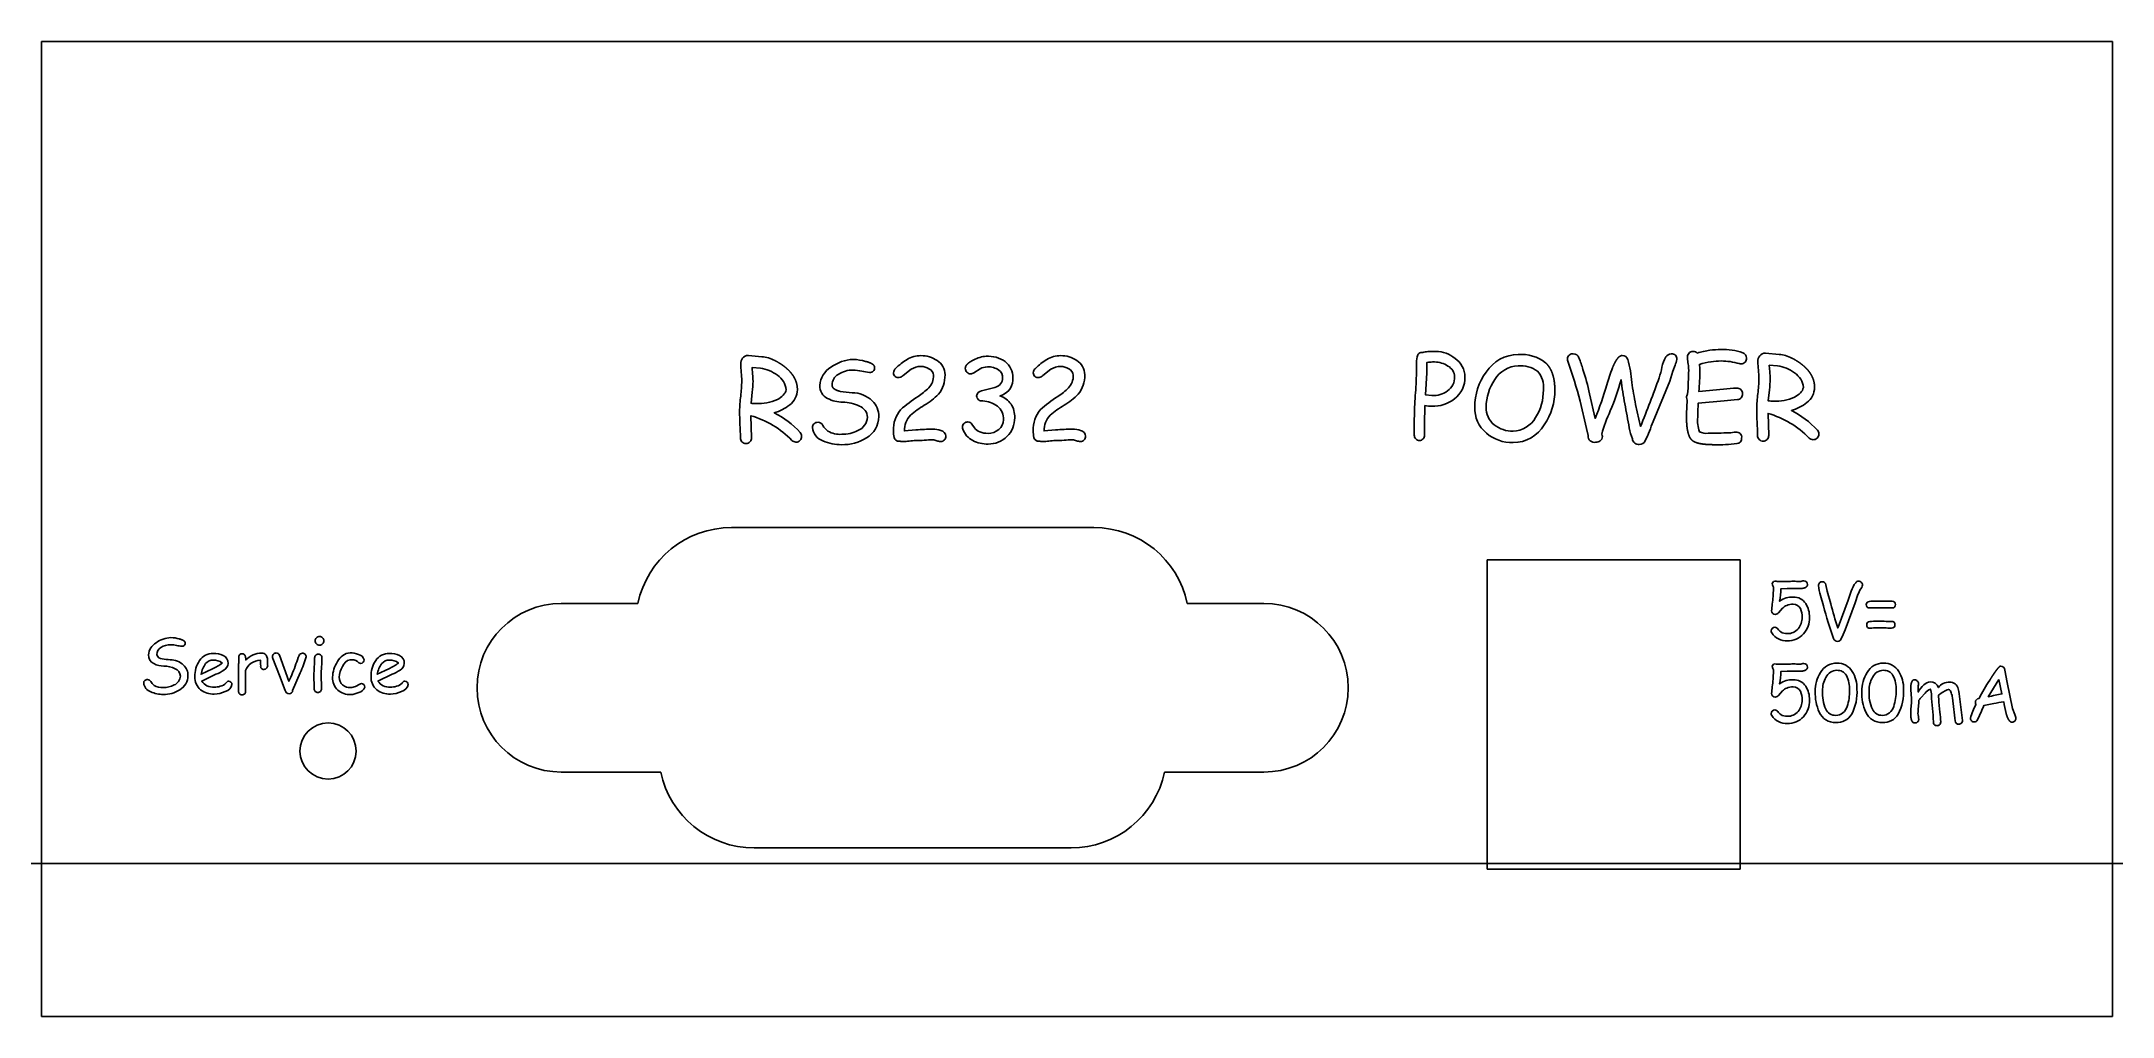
# Model space of a CAD drawing. Header units: millimetres. Extents: x -36.8 to 36.9, y -17.3 to 17.4.
import ezdxf

# ---------------------------------------------------------------- set-up
doc = ezdxf.new("R2010")
doc.units = ezdxf.units.MM
doc.layers.get('0').update_dxf_attribs({"lineweight": 25, "true_color": 0xffffff})
doc.layers.add('1', color=3, linetype='Continuous', lineweight=25, true_color=0x00ff00)
doc.layers.add('helper', color=30, linetype='Continuous', lineweight=25, true_color=0xff7f00)

msp = doc.modelspace()

# ---------------------------------------------------------------- linework, layer by layer
for p, q in [((-36.85, 17.35), (36.85, 17.35)), ((-36.85, -17.35), (-36.85, 17.35)), ((36.85, 17.35), (36.85, -17.35)), ((-12.298, 0.05), (0.598, 0.05)), ((23.6, -1.1), (14.6, -1.1)), ((14.6, -1.1), (14.6, -12.1)), ((23.6, -12.1), (23.6, -1.1)), ((-18.35, -2.65), (-15.625, -2.65)), ((6.65, -2.65), (3.925, -2.65)), ((-18.35, -8.65), (-14.814, -8.65)), ((6.65, -8.65), (3.114, -8.65)), ((-11.487, -11.35), (-0.213, -11.35)), ((14.6, -12.1), (23.6, -12.1)), ((36.85, -17.35), (-36.85, -17.35))]:
    msp.add_line(p, q)
msp.add_circle((-26.65, -7.9), 1)
for centre, radius, start, end in [((-12.298, -3.35), 3.4, 90, 168.11884), ((0.598, -3.35), 3.4, 11.88116, 90), ((-18.35, -5.65), 3, 90, 270), ((6.65, -5.65), 3, 270, 90), ((-11.487, -7.95), 3.4, 191.88116, 270), ((-0.213, -7.95), 3.4, 270, 348.11884)]:
    msp.add_arc(centre, radius, start, end)
at = {"layer": '1', "flags": 128}
for points in [[(-10.001, 3.091, -0.201263), (-10.142, 3.155, 0.129237), (-11.606, 4.03), (-11.591, 3.64), (-11.581, 3.249, -0.202048), (-11.637, 3.103, -0.211877), (-11.78, 3.044, -0.2119), (-11.922, 3.103, -0.202048), (-11.978, 3.249, 0.011082), (-11.993, 3.717, -0.011082), (-12.008, 4.186, -0.02521), (-11.968, 4.731, 0.025142), (-11.928, 5.274, 0.021764), (-11.947, 5.574, -0.021764), (-11.966, 5.875, -0.165298), (-11.903, 6.074, -0.280732), (-11.694, 6.169), (-11.214, 6.131, -0.090521), (-10.755, 5.998), (-10.749, 5.995), (-10.742, 5.991), (-10.736, 5.988), (-10.73, 5.985), (-10.724, 5.981), (-10.718, 5.978), (-10.711, 5.975), (-10.705, 5.971), (-10.699, 5.968), (-10.693, 5.964), (-10.687, 5.961), (-10.681, 5.958), (-10.675, 5.954), (-10.669, 5.951), (-10.663, 5.947), (-10.657, 5.944), (-10.651, 5.94), (-10.646, 5.937), (-10.64, 5.934), (-10.634, 5.93), (-10.628, 5.927), (-10.622, 5.923), (-10.617, 5.92), (-10.611, 5.916), (-10.605, 5.913), (-10.6, 5.909), (-10.594, 5.906), (-10.588, 5.902), (-10.583, 5.899), (-10.577, 5.895), (-10.572, 5.892), (-10.566, 5.888), (-10.561, 5.885), (-10.555, 5.881), (-10.55, 5.878), (-10.544, 5.874), (-10.539, 5.87), (-10.534, 5.867), (-10.528, 5.863), (-10.523, 5.86), (-10.518, 5.856), (-10.512, 5.853), (-10.507, 5.849), (-10.502, 5.845), (-10.497, 5.842), (-10.491, 5.838), (-10.486, 5.835), (-10.481, 5.831), (-10.476, 5.827), (-10.471, 5.824), (-10.466, 5.82), (-10.461, 5.816), (-10.456, 5.813), (-10.451, 5.809), (-10.446, 5.806), (-10.441, 5.802), (-10.436, 5.798), (-10.431, 5.795), (-10.426, 5.791), (-10.422, 5.787), (-10.417, 5.783), (-10.412, 5.78), (-10.407, 5.776), (-10.402, 5.772), (-10.398, 5.769), (-10.393, 5.765), (-10.388, 5.761), (-10.384, 5.757), (-10.379, 5.754), (-10.375, 5.75), (-10.37, 5.746), (-10.366, 5.742), (-10.361, 5.739), (-10.357, 5.735), (-10.352, 5.731), (-10.348, 5.727), (-10.343, 5.724), (-10.339, 5.72), (-10.334, 5.716), (-10.33, 5.712), (-10.326, 5.708), (-10.322, 5.705), (-10.317, 5.701), (-10.313, 5.697), (-10.309, 5.693), (-10.305, 5.689), (-10.3, 5.685), (-10.296, 5.682), (-10.292, 5.678), (-10.288, 5.674), (-10.284, 5.67), (-10.28, 5.666), (-10.276, 5.662), (-10.272, 5.658), (-10.268, 5.655), (-10.264, 5.651), (-10.26, 5.647), (-10.256, 5.643), (-10.252, 5.639), (-10.249, 5.635), (-10.245, 5.631), (-10.241, 5.627), (-10.237, 5.623), (-10.233, 5.619), (-10.23, 5.615), (-10.226, 5.611), (-10.222, 5.607), (-10.219, 5.603), (-10.215, 5.6), (-10.211, 5.596), (-10.208, 5.592), (-10.204, 5.588), (-10.201, 5.584), (-10.197, 5.58), (-10.194, 5.576), (-10.19, 5.572), (-10.187, 5.568), (-10.183, 5.564), (-10.18, 5.56), (-10.177, 5.556), (-10.173, 5.551), (-10.17, 5.547), (-10.167, 5.543), (-10.164, 5.539), (-10.16, 5.535), (-10.157, 5.531), (-10.154, 5.527), (-10.151, 5.523), (-10.148, 5.519), (-10.145, 5.515), (-10.141, 5.511), (-10.138, 5.507), (-10.135, 5.503), (-10.132, 5.498), (-10.129, 5.494), (-10.126, 5.49), (-10.123, 5.486), (-10.121, 5.482), (-10.118, 5.478), (-10.115, 5.474), (-10.112, 5.47), (-10.109, 5.465), (-10.106, 5.461), (-10.104, 5.457), (-10.101, 5.453), (-10.098, 5.449), (-10.095, 5.445), (-10.093, 5.44), (-10.09, 5.436), (-10.087, 5.432), (-10.085, 5.428), (-10.082, 5.423), (-10.08, 5.419), (-10.077, 5.415), (-10.075, 5.411), (-10.072, 5.407), (-10.07, 5.402), (-10.067, 5.398), (-10.065, 5.394), (-10.063, 5.39), (-10.06, 5.385), (-10.058, 5.381), (-10.056, 5.377), (-10.053, 5.372), (-10.051, 5.368), (-10.049, 5.364), (-10.047, 5.36), (-10.045, 5.355), (-10.042, 5.351), (-10.04, 5.347), (-10.038, 5.342), (-10.036, 5.338), (-10.034, 5.334), (-10.032, 5.329), (-10.03, 5.325), (-10.028, 5.321), (-10.026, 5.316), (-10.024, 5.312), (-10.022, 5.308), (-10.02, 5.303), (-10.019, 5.299), (-10.017, 5.294), (-10.015, 5.29), (-10.013, 5.286), (-10.011, 5.281), (-10.01, 5.277), (-10.008, 5.272), (-10.006, 5.268), (-10.005, 5.263), (-10.003, 5.259), (-10.001, 5.255), (-10, 5.25), (-9.998, 5.246), (-9.997, 5.241), (-9.995, 5.237), (-9.994, 5.232), (-9.992, 5.228), (-9.991, 5.223), (-9.989, 5.219), (-9.988, 5.214), (-9.987, 5.21), (-9.985, 5.205), (-9.984, 5.201), (-9.983, 5.196), (-9.981, 5.192), (-9.98, 5.187), (-9.979, 5.183), (-9.978, 5.178), (-9.977, 5.174), (-9.975, 5.169), (-9.974, 5.165), (-9.973, 5.16), (-9.972, 5.156), (-9.971, 5.151), (-9.97, 5.146), (-9.969, 5.142), (-9.968, 5.137), (-9.967, 5.133), (-9.966, 5.128), (-9.965, 5.123), (-9.964, 5.119), (-9.964, 5.114), (-9.963, 5.11), (-9.962, 5.105), (-9.961, 5.1), (-9.96, 5.096), (-9.96, 5.091), (-9.959, 5.086), (-9.958, 5.082), (-9.958, 5.077), (-9.957, 5.072), (-9.956, 5.068), (-9.956, 5.063), (-9.955, 5.058), (-9.955, 5.054), (-9.954, 5.049), (-9.954, 5.044), (-9.953, 5.039), (-9.953, 5.035), (-9.953, 5.03), (-9.952, 5.025), (-9.952, 5.021), (-9.951, 5.016), (-9.951, 5.011), (-9.951, 5.006), (-9.951, 5.002), (-9.95, 4.997), (-9.95, 4.992), (-9.95, 4.987), (-9.95, 4.983), (-9.95, 4.978), (-9.95, 4.973), (-9.95, 4.968), (-9.949, 4.963), (-9.949, 4.959), (-9.949, 4.954, -0.230293), (-10.224, 4.419, -0.104897), (-10.775, 4.134, -0.094515), (-9.85, 3.434, -0.176734), (-9.798, 3.299, -0.204773), (-9.859, 3.153, -0.209224)], [(-9.414, 3.609, -0.22912), (-9.358, 3.745, -0.191926), (-9.213, 3.798, -0.26278), (-9.042, 3.686, 0.090366), (-8.861, 3.481, 0.143531), (-8.37, 3.37, 0.118952), (-7.797, 3.504, 0.304179), (-7.459, 3.979, 0.302265), (-7.743, 4.375, 0.113344), (-8.338, 4.51, -0.120268), (-8.873, 4.647, -0.289806), (-9.156, 5.109, -0.248192), (-8.754, 5.755, -0.160507), (-7.96, 6.032, -0.065487), (-7.525, 5.966), (-7.522, 5.965), (-7.52, 5.965), (-7.517, 5.964), (-7.515, 5.963), (-7.512, 5.963), (-7.51, 5.962), (-7.507, 5.961), (-7.505, 5.961), (-7.502, 5.96), (-7.5, 5.959), (-7.498, 5.959), (-7.495, 5.958), (-7.493, 5.957), (-7.49, 5.957), (-7.488, 5.956), (-7.486, 5.955), (-7.483, 5.954), (-7.481, 5.954), (-7.479, 5.953), (-7.476, 5.952), (-7.474, 5.952), (-7.472, 5.951), (-7.469, 5.95), (-7.467, 5.95), (-7.465, 5.949), (-7.462, 5.948), (-7.46, 5.947), (-7.458, 5.947), (-7.456, 5.946), (-7.454, 5.945), (-7.451, 5.945), (-7.449, 5.944), (-7.447, 5.943), (-7.445, 5.942), (-7.443, 5.942), (-7.44, 5.941), (-7.438, 5.94), (-7.436, 5.94), (-7.434, 5.939), (-7.432, 5.938), (-7.43, 5.937), (-7.428, 5.937), (-7.425, 5.936), (-7.423, 5.935), (-7.421, 5.934), (-7.419, 5.934), (-7.417, 5.933), (-7.415, 5.932), (-7.413, 5.931), (-7.411, 5.931), (-7.409, 5.93), (-7.407, 5.929), (-7.405, 5.929), (-7.403, 5.928), (-7.401, 5.927), (-7.399, 5.926), (-7.397, 5.926), (-7.395, 5.925), (-7.393, 5.924), (-7.391, 5.923), (-7.389, 5.922), (-7.387, 5.922), (-7.385, 5.921), (-7.384, 5.92), (-7.382, 5.919), (-7.38, 5.919), (-7.378, 5.918), (-7.376, 5.917), (-7.374, 5.916), (-7.372, 5.916), (-7.371, 5.915), (-7.369, 5.914), (-7.367, 5.913), (-7.365, 5.913), (-7.363, 5.912), (-7.362, 5.911), (-7.36, 5.91), (-7.358, 5.909), (-7.356, 5.909), (-7.355, 5.908), (-7.353, 5.907), (-7.351, 5.906), (-7.349, 5.905), (-7.348, 5.905), (-7.346, 5.904), (-7.344, 5.903), (-7.343, 5.902), (-7.341, 5.902), (-7.339, 5.901), (-7.338, 5.9), (-7.336, 5.899), (-7.334, 5.898), (-7.333, 5.898), (-7.331, 5.897), (-7.33, 5.896), (-7.328, 5.895), (-7.327, 5.894), (-7.325, 5.893), (-7.323, 5.893), (-7.322, 5.892), (-7.32, 5.891), (-7.319, 5.89), (-7.317, 5.889), (-7.316, 5.889), (-7.314, 5.888), (-7.313, 5.887), (-7.311, 5.886), (-7.31, 5.885), (-7.308, 5.884), (-7.307, 5.884), (-7.306, 5.883), (-7.304, 5.882), (-7.303, 5.881), (-7.301, 5.88), (-7.3, 5.879), (-7.299, 5.879), (-7.297, 5.878), (-7.296, 5.877), (-7.294, 5.876), (-7.293, 5.875), (-7.292, 5.874), (-7.29, 5.874), (-7.289, 5.873), (-7.288, 5.872), (-7.287, 5.871), (-7.285, 5.87), (-7.284, 5.869), (-7.283, 5.868), (-7.281, 5.868), (-7.28, 5.867), (-7.279, 5.866), (-7.278, 5.865), (-7.277, 5.864), (-7.275, 5.863), (-7.274, 5.862), (-7.273, 5.862), (-7.272, 5.861), (-7.271, 5.86), (-7.269, 5.859), (-7.268, 5.858), (-7.267, 5.857), (-7.266, 5.856), (-7.265, 5.856), (-7.264, 5.855), (-7.263, 5.854), (-7.262, 5.853), (-7.261, 5.852), (-7.26, 5.851), (-7.258, 5.85), (-7.257, 5.849), (-7.256, 5.848), (-7.255, 5.848), (-7.254, 5.847), (-7.253, 5.846), (-7.252, 5.845), (-7.251, 5.844), (-7.25, 5.843), (-7.249, 5.842), (-7.248, 5.841), (-7.247, 5.84), (-7.247, 5.84), (-7.246, 5.839), (-7.245, 5.838), (-7.244, 5.837), (-7.243, 5.836), (-7.242, 5.835), (-7.241, 5.834), (-7.24, 5.833), (-7.239, 5.832), (-7.239, 5.831), (-7.238, 5.83), (-7.237, 5.83), (-7.236, 5.829), (-7.235, 5.828), (-7.234, 5.827), (-7.234, 5.826), (-7.233, 5.825), (-7.232, 5.824), (-7.231, 5.823), (-7.231, 5.822), (-7.23, 5.821), (-7.229, 5.82), (-7.228, 5.819), (-7.228, 5.818), (-7.227, 5.817), (-7.226, 5.817), (-7.226, 5.816), (-7.225, 5.815), (-7.224, 5.814), (-7.224, 5.813), (-7.223, 5.812), (-7.222, 5.811), (-7.222, 5.81), (-7.221, 5.809), (-7.22, 5.808), (-7.22, 5.807), (-7.219, 5.806), (-7.219, 5.805), (-7.218, 5.804), (-7.218, 5.803), (-7.217, 5.802), (-7.216, 5.801), (-7.216, 5.8), (-7.215, 5.799), (-7.215, 5.798), (-7.214, 5.797), (-7.214, 5.796), (-7.213, 5.796), (-7.213, 5.795), (-7.213, 5.794), (-7.212, 5.793), (-7.212, 5.792), (-7.211, 5.791), (-7.211, 5.79), (-7.21, 5.789), (-7.21, 5.788), (-7.21, 5.787), (-7.209, 5.786), (-7.209, 5.785), (-7.208, 5.784), (-7.208, 5.783), (-7.208, 5.782), (-7.207, 5.781), (-7.207, 5.78), (-7.207, 5.779), (-7.207, 5.778), (-7.206, 5.777), (-7.206, 5.776), (-7.206, 5.775), (-7.205, 5.774), (-7.205, 5.773), (-7.205, 5.772), (-7.205, 5.771), (-7.204, 5.77), (-7.204, 5.769), (-7.204, 5.768), (-7.204, 5.767), (-7.204, 5.766), (-7.204, 5.765), (-7.203, 5.764), (-7.203, 5.763), (-7.203, 5.762), (-7.203, 5.761), (-7.203, 5.76), (-7.203, 5.759), (-7.203, 5.758), (-7.203, 5.757), (-7.202, 5.756), (-7.202, 5.755), (-7.202, 5.753), (-7.202, 5.752), (-7.202, 5.751), (-7.202, 5.75), (-7.202, 5.749), (-7.202, 5.748), (-7.202, 5.747, -0.49993), (-7.381, 5.572, -0.045217), (-7.66, 5.615, 0.053614), (-7.968, 5.656, 0.150486), (-8.495, 5.503, 0.260313), (-8.718, 5.13), (-8.718, 5.129), (-8.718, 5.128), (-8.718, 5.126), (-8.718, 5.125), (-8.718, 5.124), (-8.718, 5.123), (-8.718, 5.121), (-8.718, 5.12), (-8.718, 5.119), (-8.717, 5.118), (-8.717, 5.116), (-8.717, 5.115), (-8.717, 5.114), (-8.717, 5.113), (-8.717, 5.111), (-8.717, 5.11), (-8.717, 5.109), (-8.716, 5.108), (-8.716, 5.106), (-8.716, 5.105), (-8.716, 5.104), (-8.716, 5.103), (-8.716, 5.101), (-8.715, 5.1), (-8.715, 5.099), (-8.715, 5.098), (-8.715, 5.097), (-8.714, 5.095), (-8.714, 5.094), (-8.714, 5.093), (-8.714, 5.092), (-8.713, 5.091), (-8.713, 5.089), (-8.713, 5.088), (-8.712, 5.087), (-8.712, 5.086), (-8.712, 5.085), (-8.711, 5.083), (-8.711, 5.082), (-8.711, 5.081), (-8.71, 5.08), (-8.71, 5.079), (-8.71, 5.078), (-8.709, 5.076), (-8.709, 5.075), (-8.708, 5.074), (-8.708, 5.073), (-8.708, 5.072), (-8.707, 5.071), (-8.707, 5.07), (-8.706, 5.068), (-8.706, 5.067), (-8.705, 5.066), (-8.705, 5.065), (-8.704, 5.064), (-8.704, 5.063), (-8.703, 5.062), (-8.703, 5.061), (-8.702, 5.059), (-8.702, 5.058), (-8.701, 5.057), (-8.701, 5.056), (-8.7, 5.055), (-8.7, 5.054), (-8.699, 5.053), (-8.698, 5.052), (-8.698, 5.051), (-8.697, 5.05), (-8.697, 5.048), (-8.696, 5.047), (-8.695, 5.046), (-8.695, 5.045), (-8.694, 5.044), (-8.693, 5.043), (-8.693, 5.042), (-8.692, 5.041), (-8.691, 5.04), (-8.691, 5.039), (-8.69, 5.038), (-8.689, 5.037), (-8.688, 5.036), (-8.688, 5.035), (-8.687, 5.034), (-8.686, 5.032), (-8.685, 5.031), (-8.685, 5.03), (-8.684, 5.029), (-8.683, 5.028), (-8.682, 5.027), (-8.682, 5.026), (-8.681, 5.025), (-8.68, 5.024), (-8.679, 5.023), (-8.678, 5.022), (-8.677, 5.021), (-8.677, 5.02), (-8.676, 5.019), (-8.675, 5.018), (-8.674, 5.017), (-8.673, 5.016), (-8.672, 5.015), (-8.671, 5.014), (-8.67, 5.013), (-8.669, 5.012), (-8.668, 5.011), (-8.667, 5.01), (-8.666, 5.009), (-8.666, 5.008), (-8.665, 5.007), (-8.664, 5.006), (-8.663, 5.006), (-8.662, 5.005), (-8.661, 5.004), (-8.66, 5.003), (-8.659, 5.002), (-8.657, 5.001), (-8.656, 5), (-8.655, 4.999), (-8.654, 4.998), (-8.653, 4.997), (-8.652, 4.996), (-8.651, 4.995), (-8.65, 4.994), (-8.649, 4.993), (-8.648, 4.992), (-8.647, 4.991), (-8.645, 4.991), (-8.644, 4.99), (-8.643, 4.989), (-8.642, 4.988), (-8.641, 4.987), (-8.64, 4.986), (-8.638, 4.985), (-8.637, 4.984), (-8.636, 4.983), (-8.635, 4.982), (-8.634, 4.982), (-8.632, 4.981), (-8.631, 4.98), (-8.63, 4.979), (-8.629, 4.978), (-8.627, 4.977), (-8.626, 4.976), (-8.625, 4.975), (-8.623, 4.975), (-8.622, 4.974), (-8.621, 4.973), (-8.62, 4.972), (-8.618, 4.971), (-8.617, 4.97), (-8.615, 4.97), (-8.614, 4.969), (-8.613, 4.968), (-8.611, 4.967), (-8.61, 4.966), (-8.609, 4.965), (-8.607, 4.965), (-8.606, 4.964), (-8.604, 4.963), (-8.603, 4.962), (-8.601, 4.961), (-8.6, 4.96), (-8.599, 4.96), (-8.597, 4.959), (-8.596, 4.958), (-8.594, 4.957), (-8.593, 4.956), (-8.591, 4.956), (-8.59, 4.955), (-8.588, 4.954), (-8.587, 4.953), (-8.585, 4.953), (-8.583, 4.952), (-8.582, 4.951), (-8.58, 4.95), (-8.579, 4.949), (-8.577, 4.949), (-8.576, 4.948), (-8.574, 4.947), (-8.572, 4.946), (-8.571, 4.946), (-8.569, 4.945), (-8.567, 4.944), (-8.566, 4.943), (-8.564, 4.943), (-8.563, 4.942), (-8.561, 4.941), (-8.559, 4.94), (-8.557, 4.94), (-8.556, 4.939), (-8.554, 4.938), (-8.552, 4.938), (-8.551, 4.937), (-8.549, 4.936), (-8.547, 4.935), (-8.545, 4.935), (-8.544, 4.934), (-8.542, 4.933), (-8.54, 4.933), (-8.538, 4.932), (-8.536, 4.931), (-8.535, 4.931), (-8.533, 4.93), (-8.531, 4.929), (-8.529, 4.928), (-8.527, 4.928), (-8.525, 4.927), (-8.524, 4.926), (-8.522, 4.926), (-8.52, 4.925), (-8.518, 4.924), (-8.516, 4.924), (-8.514, 4.923), (-8.512, 4.923), (-8.51, 4.922), (-8.508, 4.921), (-8.506, 4.921), (-8.504, 4.92), (-8.502, 4.919), (-8.501, 4.919), (-8.499, 4.918), (-8.497, 4.917), (-8.495, 4.917), (-8.493, 4.916), (-8.491, 4.916), (-8.488, 4.915), (-8.486, 4.914), (-8.484, 4.914), (-8.482, 4.913), (-8.48, 4.912), (-8.478, 4.912), (-8.476, 4.911), (-8.474, 4.911), (-8.472, 4.91), (-8.47, 4.909), (-8.468, 4.909), (-8.466, 4.908), (-8.463, 4.908), (-8.461, 4.907), (-8.459, 4.907), (-8.457, 4.906), (-8.455, 4.905), (-8.453, 4.905), (-8.45, 4.904), (-8.448, 4.904), (-8.446, 4.903), (-8.444, 4.903), (-8.442, 4.902), (-8.439, 4.901), (-8.437, 4.901), (-8.435, 4.9), (-8.433, 4.9), (-8.43, 4.899), (-8.428, 4.899), (-8.426, 4.898), (-8.424, 4.898, 0.033408), (-8, 4.85, -0.181656), (-7.288, 4.564, -0.209517), (-7.053, 4.001, -0.271552), (-7.491, 3.245, -0.146677), (-8.372, 3, -0.109411), (-9.039, 3.139, -0.306007)], [(-4.851, 3.11, -0.076274), (-4.992, 3.14, 0.075313), (-5.13, 3.171, 0.013459), (-5.434, 3.159, -0.013523), (-5.74, 3.147, 0.029773), (-5.97, 3.128, -0.029773), (-6.2, 3.108, -0.043055), (-6.264, 3.116, 0.042818), (-6.327, 3.123, -0.367417), (-6.506, 3.257, -0.073099), (-6.53, 3.495, -0.188964), (-6.278, 4.242, -0.044489), (-5.655, 4.719, 0.05577), (-5.275, 5.023, 0.191431), (-5.104, 5.471, 0.271494), (-5.269, 5.698, 0.140306), (-5.554, 5.787, 0.145717), (-5.902, 5.682), (-6.186, 5.459, -0.154793), (-6.323, 5.391, -0.492317), (-6.528, 5.554, -0.223618), (-6.453, 5.715, -0.057343), (-6.049, 6.032, -0.132422), (-5.554, 6.169, -0.156278), (-4.978, 5.994, -0.260345), (-4.696, 5.489, -0.081786), (-4.754, 5.115, -0.093556), (-4.929, 4.802, -0.075888), (-5.434, 4.402, 0.051483), (-5.926, 4.046, 0.20522), (-6.142, 3.492), (-5.733, 3.529, -0.012412), (-5.13, 3.553, -0.093234), (-4.843, 3.501, -0.326406), (-4.664, 3.308, -0.189468), (-4.718, 3.17, -0.225109)], [(-3.166, 3.022, -0.123), (-3.706, 3.147, -0.191966), (-4.068, 3.555, -0.08091), (-4.08, 3.625, -0.227131), (-4.019, 3.757, -0.187627), (-3.879, 3.81, -0.24286), (-3.742, 3.736), (-3.65, 3.599, 0.143365), (-3.457, 3.453, 0.095137), (-3.166, 3.404, 0.180346), (-2.787, 3.539, 0.234653), (-2.614, 3.889, 0.238047), (-2.834, 4.369, 0.143841), (-3.352, 4.557, -0.437843), (-3.572, 4.737, -0.335152), (-3.399, 4.916), (-2.924, 5.033, 0.134212), (-2.717, 5.167, 0.174698), (-2.646, 5.373, 0.253121), (-2.781, 5.656, 0.164616), (-3.188, 5.767, 0.121121), (-3.451, 5.701), (-3.676, 5.56, -0.131976), (-3.781, 5.519, -0.216647), (-3.918, 5.579, -0.197454), (-3.974, 5.718), (-3.974, 5.719), (-3.974, 5.72), (-3.974, 5.721), (-3.974, 5.723), (-3.974, 5.724), (-3.974, 5.725), (-3.974, 5.726), (-3.974, 5.727), (-3.974, 5.729), (-3.974, 5.73), (-3.974, 5.731), (-3.974, 5.732), (-3.973, 5.734), (-3.973, 5.735), (-3.973, 5.736), (-3.973, 5.737), (-3.973, 5.738), (-3.973, 5.74), (-3.973, 5.741), (-3.972, 5.742), (-3.972, 5.743), (-3.972, 5.745), (-3.972, 5.746), (-3.972, 5.747), (-3.971, 5.748), (-3.971, 5.749), (-3.971, 5.751), (-3.971, 5.752), (-3.97, 5.753), (-3.97, 5.754), (-3.97, 5.755), (-3.97, 5.757), (-3.969, 5.758), (-3.969, 5.759), (-3.969, 5.76), (-3.968, 5.762), (-3.968, 5.763), (-3.968, 5.764), (-3.967, 5.765), (-3.967, 5.766), (-3.966, 5.768), (-3.966, 5.769), (-3.966, 5.77), (-3.965, 5.771), (-3.965, 5.772), (-3.964, 5.774), (-3.964, 5.775), (-3.964, 5.776), (-3.963, 5.777), (-3.963, 5.778), (-3.962, 5.78), (-3.962, 5.781), (-3.961, 5.782), (-3.961, 5.783), (-3.96, 5.785), (-3.96, 5.786), (-3.959, 5.787), (-3.959, 5.788), (-3.958, 5.789), (-3.958, 5.791), (-3.957, 5.792), (-3.956, 5.793), (-3.956, 5.794), (-3.955, 5.795), (-3.955, 5.797), (-3.954, 5.798), (-3.953, 5.799), (-3.953, 5.8), (-3.952, 5.801), (-3.952, 5.803), (-3.951, 5.804), (-3.95, 5.805), (-3.95, 5.806), (-3.949, 5.807), (-3.948, 5.809), (-3.947, 5.81), (-3.947, 5.811), (-3.946, 5.812), (-3.945, 5.813), (-3.945, 5.815), (-3.944, 5.816), (-3.943, 5.817), (-3.942, 5.818), (-3.942, 5.819), (-3.941, 5.821), (-3.94, 5.822), (-3.939, 5.823), (-3.938, 5.824), (-3.937, 5.825), (-3.937, 5.827), (-3.936, 5.828), (-3.935, 5.829), (-3.934, 5.83), (-3.933, 5.831), (-3.932, 5.832), (-3.931, 5.834), (-3.931, 5.835), (-3.93, 5.836), (-3.929, 5.837), (-3.928, 5.838), (-3.927, 5.84), (-3.926, 5.841), (-3.925, 5.842), (-3.924, 5.843), (-3.923, 5.844), (-3.922, 5.846), (-3.921, 5.847), (-3.92, 5.848), (-3.919, 5.849), (-3.918, 5.85), (-3.917, 5.852), (-3.916, 5.853), (-3.915, 5.854), (-3.914, 5.855), (-3.913, 5.856), (-3.912, 5.857), (-3.911, 5.859), (-3.91, 5.86), (-3.909, 5.861), (-3.907, 5.862), (-3.906, 5.863), (-3.905, 5.865), (-3.904, 5.866), (-3.903, 5.867), (-3.902, 5.868), (-3.901, 5.869), (-3.899, 5.87), (-3.898, 5.872), (-3.897, 5.873), (-3.896, 5.874), (-3.895, 5.875), (-3.893, 5.876), (-3.892, 5.878), (-3.891, 5.879), (-3.89, 5.88), (-3.888, 5.881), (-3.887, 5.882), (-3.886, 5.883), (-3.885, 5.885), (-3.883, 5.886), (-3.882, 5.887), (-3.881, 5.888), (-3.879, 5.889), (-3.878, 5.89), (-3.877, 5.892), (-3.875, 5.893), (-3.874, 5.894), (-3.873, 5.895), (-3.871, 5.896), (-3.87, 5.897), (-3.868, 5.899), (-3.867, 5.9), (-3.866, 5.901), (-3.864, 5.902), (-3.863, 5.903), (-3.861, 5.904), (-3.86, 5.906), (-3.858, 5.907), (-3.857, 5.908), (-3.855, 5.909), (-3.854, 5.91), (-3.852, 5.912), (-3.851, 5.913), (-3.849, 5.914), (-3.848, 5.915), (-3.846, 5.916), (-3.845, 5.917), (-3.843, 5.919), (-3.842, 5.92), (-3.84, 5.921), (-3.838, 5.922), (-3.837, 5.923), (-3.835, 5.924), (-3.834, 5.925), (-3.832, 5.927), (-3.83, 5.928), (-3.829, 5.929), (-3.827, 5.93), (-3.825, 5.931), (-3.824, 5.932), (-3.822, 5.934), (-3.82, 5.935), (-3.819, 5.936), (-3.817, 5.937), (-3.815, 5.938), (-3.814, 5.939), (-3.812, 5.941), (-3.81, 5.942), (-3.808, 5.943), (-3.807, 5.944), (-3.805, 5.945), (-3.803, 5.946), (-3.801, 5.948), (-3.799, 5.949), (-3.798, 5.95), (-3.796, 5.951), (-3.794, 5.952), (-3.792, 5.953), (-3.79, 5.954), (-3.788, 5.956), (-3.787, 5.957), (-3.785, 5.958), (-3.783, 5.959), (-3.781, 5.96), (-3.779, 5.961), (-3.777, 5.963), (-3.775, 5.964), (-3.773, 5.965), (-3.771, 5.966), (-3.769, 5.967), (-3.767, 5.968), (-3.766, 5.969), (-3.764, 5.971), (-3.762, 5.972), (-3.76, 5.973), (-3.758, 5.974), (-3.756, 5.975), (-3.754, 5.976), (-3.752, 5.977), (-3.749, 5.979), (-3.747, 5.98), (-3.745, 5.981), (-3.743, 5.982), (-3.741, 5.983), (-3.739, 5.984), (-3.737, 5.985), (-3.735, 5.987), (-3.733, 5.988), (-3.731, 5.989), (-3.729, 5.99), (-3.726, 5.991), (-3.724, 5.992), (-3.722, 5.993), (-3.72, 5.995), (-3.718, 5.996), (-3.716, 5.997), (-3.713, 5.998), (-3.711, 5.999), (-3.709, 6), (-3.707, 6.001), (-3.705, 6.003), (-3.702, 6.004), (-3.7, 6.005), (-3.698, 6.006), (-3.695, 6.007), (-3.693, 6.008), (-3.691, 6.009), (-3.689, 6.011), (-3.686, 6.012), (-3.684, 6.013), (-3.682, 6.014), (-3.679, 6.015), (-3.677, 6.016), (-3.675, 6.017), (-3.672, 6.018), (-3.67, 6.02, -0.109077), (-3.234, 6.149, -0.163784), (-2.556, 5.96, -0.248167), (-2.287, 5.381, -0.338867), (-2.665, 4.765, -0.019648), (-2.743, 4.737, -0.159913), (-2.347, 4.445, -0.151697), (-2.216, 3.961, -0.208635), (-2.492, 3.296, -0.205557)], [(0.122, 3.11, -0.076274), (-0.019, 3.14, 0.075313), (-0.157, 3.171, 0.013459), (-0.461, 3.159, -0.013523), (-0.768, 3.147, 0.029773), (-0.997, 3.128, -0.029773), (-1.227, 3.108, -0.043055), (-1.291, 3.116, 0.042818), (-1.354, 3.123, -0.367417), (-1.533, 3.257, -0.073099), (-1.557, 3.495, -0.188964), (-1.305, 4.242, -0.044489), (-0.682, 4.719, 0.05577), (-0.302, 5.023, 0.191431), (-0.131, 5.471, 0.271494), (-0.296, 5.698, 0.140306), (-0.581, 5.787, 0.145717), (-0.929, 5.682), (-1.213, 5.459, -0.154793), (-1.35, 5.391, -0.492317), (-1.555, 5.554, -0.223618), (-1.48, 5.715, -0.057343), (-1.076, 6.032, -0.132422), (-0.581, 6.169, -0.156278), (-0.006, 5.994, -0.260345), (0.277, 5.489, -0.081786), (0.219, 5.115, -0.093556), (0.044, 4.802, -0.075888), (-0.461, 4.402, 0.051483), (-0.953, 4.046, 0.20522), (-1.17, 3.492), (-0.76, 3.529, -0.012412), (-0.157, 3.553, -0.093234), (0.129, 3.501, -0.326406), (0.308, 3.308, -0.189468), (0.255, 3.17, -0.225109)], [(12.625, 4.365, -0.026146), (12.382, 4.39, 0.011234), (12.366, 3.338, -0.198486), (12.315, 3.204, -0.215675), (12.185, 3.149, -0.215584), (12.054, 3.204, -0.198486), (12.002, 3.338), (12.002, 3.923, -0.015567), (12.038, 4.746, 0.011928), (12.082, 5.57), (12.082, 5.844, -0.059027), (12.106, 6.131, -0.450458), (12.301, 6.282, -0.052565), (12.482, 6.312, -0.020309), (12.77, 6.322, -0.171648), (13.453, 6.073, -0.242033), (13.803, 5.413, -0.243585), (13.429, 4.627, -0.172291)], [(12.724, 5.944, 0.014681), (12.568, 5.94, 0.024287), (12.452, 5.928), (12.448, 5.562), (12.406, 4.77), (12.625, 4.745, 0.163752), (13.188, 4.914, 0.252402), (13.438, 5.413, 0.261992), (13.2, 5.797, 0.151332)], [(15.519, 3.075, -0.18574), (14.568, 3.412, -0.228599), (14.154, 4.334, -0.161973), (14.562, 5.586, -0.25323), (15.698, 6.211, -0.188968), (16.671, 5.916), (16.674, 5.914), (16.676, 5.911), (16.679, 5.909), (16.681, 5.907), (16.684, 5.904), (16.686, 5.902), (16.689, 5.899), (16.691, 5.897), (16.694, 5.894), (16.696, 5.892), (16.699, 5.889), (16.701, 5.887), (16.704, 5.884), (16.706, 5.882), (16.709, 5.879), (16.711, 5.877), (16.714, 5.874), (16.716, 5.871), (16.718, 5.869), (16.721, 5.866), (16.723, 5.864), (16.726, 5.861), (16.728, 5.858), (16.73, 5.856), (16.733, 5.853), (16.735, 5.85), (16.737, 5.848), (16.74, 5.845), (16.742, 5.842), (16.744, 5.84), (16.747, 5.837), (16.749, 5.834), (16.751, 5.831), (16.753, 5.829), (16.756, 5.826), (16.758, 5.823), (16.76, 5.82), (16.762, 5.817), (16.764, 5.815), (16.767, 5.812), (16.769, 5.809), (16.771, 5.806), (16.773, 5.803), (16.775, 5.8), (16.777, 5.798), (16.78, 5.795), (16.782, 5.792), (16.784, 5.789), (16.786, 5.786), (16.788, 5.783), (16.79, 5.78), (16.792, 5.777), (16.794, 5.774), (16.796, 5.771), (16.798, 5.768), (16.8, 5.765), (16.802, 5.762), (16.804, 5.759), (16.806, 5.756), (16.808, 5.753), (16.81, 5.75), (16.812, 5.747), (16.814, 5.744), (16.816, 5.741), (16.818, 5.738), (16.82, 5.735), (16.822, 5.732), (16.824, 5.729), (16.826, 5.725), (16.828, 5.722), (16.83, 5.719), (16.832, 5.716), (16.833, 5.713), (16.835, 5.71), (16.837, 5.706), (16.839, 5.703), (16.841, 5.7), (16.843, 5.697), (16.844, 5.693), (16.846, 5.69), (16.848, 5.687), (16.85, 5.684), (16.851, 5.68), (16.853, 5.677), (16.855, 5.674), (16.857, 5.67), (16.858, 5.667), (16.86, 5.664), (16.862, 5.66), (16.863, 5.657), (16.865, 5.654), (16.867, 5.65), (16.868, 5.647), (16.87, 5.644), (16.872, 5.64), (16.873, 5.637), (16.875, 5.633), (16.877, 5.63), (16.878, 5.626), (16.88, 5.623), (16.881, 5.619), (16.883, 5.616), (16.884, 5.612), (16.886, 5.609), (16.888, 5.605), (16.889, 5.602), (16.891, 5.598), (16.892, 5.595), (16.894, 5.591), (16.895, 5.588), (16.897, 5.584), (16.898, 5.58), (16.899, 5.577), (16.901, 5.573), (16.902, 5.57), (16.904, 5.566), (16.905, 5.562), (16.907, 5.559), (16.908, 5.555), (16.909, 5.551), (16.911, 5.548), (16.912, 5.544), (16.913, 5.54), (16.915, 5.536), (16.916, 5.533), (16.917, 5.529), (16.919, 5.525), (16.92, 5.521), (16.921, 5.518), (16.923, 5.514), (16.924, 5.51), (16.925, 5.506), (16.926, 5.502), (16.928, 5.499), (16.929, 5.495), (16.93, 5.491), (16.931, 5.487), (16.933, 5.483), (16.934, 5.479), (16.935, 5.475), (16.936, 5.471), (16.937, 5.467), (16.938, 5.464), (16.94, 5.46), (16.941, 5.456), (16.942, 5.452), (16.943, 5.448), (16.944, 5.444), (16.945, 5.44), (16.946, 5.436), (16.947, 5.432), (16.948, 5.428), (16.949, 5.424), (16.95, 5.42), (16.951, 5.415), (16.952, 5.411), (16.953, 5.407), (16.954, 5.403), (16.955, 5.399), (16.956, 5.395), (16.957, 5.391), (16.958, 5.387), (16.959, 5.383), (16.96, 5.378), (16.961, 5.374), (16.962, 5.37), (16.963, 5.366), (16.964, 5.362), (16.965, 5.357), (16.966, 5.353), (16.967, 5.349), (16.967, 5.345), (16.968, 5.34), (16.969, 5.336), (16.97, 5.332), (16.971, 5.328), (16.971, 5.323), (16.972, 5.319), (16.973, 5.315), (16.974, 5.31), (16.975, 5.306), (16.975, 5.302), (16.976, 5.297), (16.977, 5.293), (16.978, 5.289), (16.978, 5.284), (16.979, 5.28), (16.98, 5.275), (16.98, 5.271), (16.981, 5.266), (16.982, 5.262), (16.982, 5.258), (16.983, 5.253), (16.984, 5.249), (16.984, 5.244), (16.985, 5.24), (16.985, 5.235), (16.986, 5.231), (16.987, 5.226), (16.987, 5.221), (16.988, 5.217), (16.988, 5.212), (16.989, 5.208), (16.989, 5.203), (16.99, 5.199), (16.99, 5.194), (16.991, 5.189), (16.991, 5.185), (16.992, 5.18), (16.992, 5.175), (16.993, 5.171), (16.993, 5.166), (16.994, 5.161), (16.994, 5.157), (16.995, 5.152), (16.995, 5.147), (16.995, 5.142), (16.996, 5.138), (16.996, 5.133), (16.997, 5.128), (16.997, 5.123), (16.997, 5.119), (16.998, 5.114), (16.998, 5.109), (16.998, 5.104), (16.999, 5.099), (16.999, 5.095), (16.999, 5.09), (16.999, 5.085), (17, 5.08), (17, 5.075), (17, 5.07), (17, 5.065), (17.001, 5.06), (17.001, 5.055), (17.001, 5.05), (17.001, 5.046), (17.001, 5.041), (17.002, 5.036), (17.002, 5.031), (17.002, 5.026), (17.002, 5.021), (17.002, 5.016), (17.002, 5.011), (17.003, 5.006), (17.003, 5), (17.003, 4.995), (17.003, 4.99), (17.003, 4.985), (17.003, 4.98), (17.003, 4.975), (17.003, 4.97), (17.003, 4.965), (17.003, 4.96), (17.003, 4.955), (17.003, 4.949, -0.153043), (16.629, 3.708, -0.263999)], [(20.006, 3.006, -0.165644), (19.846, 3.057, -0.249355), (19.766, 3.205, -0.049407), (19.651, 3.597, 0.005042), (19.493, 4.454, -0.019739), (19.358, 5.313, -0.038404), (18.978, 4.201, 0.044469), (18.674, 3.376, -0.121686), (18.698, 3.286, -0.254632), (18.618, 3.139, -0.166935), (18.455, 3.085, -0.498217), (18.186, 3.326), (18.125, 3.579), (17.908, 4.554, 0.016031), (17.466, 5.968, -0.076882), (17.453, 6.047, -0.49778), (17.661, 6.232, -0.307556), (17.86, 6.091, -0.025904), (18.005, 5.679, -0.021331), (18.24, 4.812), (18.433, 3.933, 0.028698), (18.857, 5.134, -0.020457), (19.054, 5.733), (19.055, 5.736), (19.057, 5.74), (19.058, 5.743), (19.06, 5.747), (19.061, 5.75), (19.062, 5.753), (19.064, 5.757), (19.065, 5.76), (19.067, 5.763), (19.068, 5.767), (19.069, 5.77), (19.071, 5.773), (19.072, 5.776), (19.074, 5.78), (19.075, 5.783), (19.076, 5.786), (19.078, 5.789), (19.079, 5.793), (19.081, 5.796), (19.082, 5.799), (19.083, 5.802), (19.085, 5.805), (19.086, 5.808), (19.087, 5.812), (19.089, 5.815), (19.09, 5.818), (19.092, 5.821), (19.093, 5.824), (19.094, 5.827), (19.096, 5.83), (19.097, 5.833), (19.099, 5.836), (19.1, 5.839), (19.101, 5.842), (19.103, 5.845), (19.104, 5.848), (19.106, 5.851), (19.107, 5.854), (19.108, 5.857), (19.11, 5.86), (19.111, 5.863), (19.112, 5.865), (19.114, 5.868), (19.115, 5.871), (19.117, 5.874), (19.118, 5.877), (19.119, 5.88), (19.121, 5.882), (19.122, 5.885), (19.124, 5.888), (19.125, 5.891), (19.126, 5.893), (19.128, 5.896), (19.129, 5.899), (19.13, 5.902), (19.132, 5.904), (19.133, 5.907), (19.135, 5.91), (19.136, 5.912), (19.137, 5.915), (19.139, 5.918), (19.14, 5.92), (19.142, 5.923), (19.143, 5.925), (19.144, 5.928), (19.146, 5.93), (19.147, 5.933), (19.148, 5.936), (19.15, 5.938), (19.151, 5.941), (19.153, 5.943), (19.154, 5.946), (19.155, 5.948), (19.157, 5.95), (19.158, 5.953), (19.159, 5.955), (19.161, 5.958), (19.162, 5.96), (19.164, 5.963), (19.165, 5.965), (19.166, 5.967), (19.168, 5.97), (19.169, 5.972), (19.17, 5.974), (19.172, 5.977), (19.173, 5.979), (19.175, 5.981), (19.176, 5.983), (19.177, 5.986), (19.179, 5.988), (19.18, 5.99), (19.181, 5.992), (19.183, 5.994), (19.184, 5.997), (19.185, 5.999), (19.187, 6.001), (19.188, 6.003), (19.19, 6.005), (19.191, 6.007), (19.192, 6.009), (19.194, 6.012), (19.195, 6.014), (19.196, 6.016), (19.198, 6.018), (19.199, 6.02), (19.201, 6.022), (19.202, 6.024), (19.203, 6.026), (19.205, 6.028), (19.206, 6.03), (19.207, 6.032), (19.209, 6.034), (19.21, 6.036), (19.211, 6.037), (19.213, 6.039), (19.214, 6.041), (19.216, 6.043), (19.217, 6.045), (19.218, 6.047), (19.22, 6.049), (19.221, 6.05), (19.222, 6.052), (19.224, 6.054), (19.225, 6.056), (19.226, 6.058), (19.228, 6.059), (19.229, 6.061), (19.231, 6.063), (19.232, 6.065), (19.233, 6.066), (19.235, 6.068), (19.236, 6.07), (19.237, 6.071), (19.239, 6.073), (19.24, 6.075), (19.241, 6.076), (19.243, 6.078), (19.244, 6.079), (19.245, 6.081), (19.247, 6.082), (19.248, 6.084), (19.25, 6.086), (19.251, 6.087), (19.252, 6.089), (19.254, 6.09), (19.255, 6.092), (19.256, 6.093), (19.258, 6.094), (19.259, 6.096), (19.26, 6.097), (19.262, 6.099), (19.263, 6.1), (19.264, 6.102), (19.266, 6.103), (19.267, 6.104), (19.268, 6.106), (19.27, 6.107), (19.271, 6.108), (19.273, 6.11), (19.274, 6.111), (19.275, 6.112), (19.277, 6.113), (19.278, 6.115), (19.279, 6.116), (19.281, 6.117), (19.282, 6.118), (19.283, 6.12), (19.285, 6.121), (19.286, 6.122), (19.287, 6.123), (19.289, 6.124), (19.29, 6.125), (19.291, 6.127), (19.293, 6.128), (19.294, 6.129), (19.295, 6.13), (19.297, 6.131), (19.298, 6.132), (19.299, 6.133), (19.301, 6.134), (19.302, 6.135), (19.303, 6.136), (19.305, 6.137), (19.306, 6.138), (19.307, 6.139), (19.309, 6.14), (19.31, 6.141), (19.312, 6.142), (19.313, 6.143), (19.314, 6.144), (19.316, 6.144), (19.317, 6.145), (19.318, 6.146), (19.32, 6.147), (19.321, 6.148), (19.322, 6.149), (19.324, 6.149), (19.325, 6.15), (19.326, 6.151), (19.328, 6.152), (19.329, 6.152), (19.33, 6.153), (19.332, 6.154), (19.333, 6.155), (19.334, 6.155), (19.336, 6.156), (19.337, 6.157), (19.338, 6.157), (19.34, 6.158), (19.341, 6.159), (19.342, 6.159), (19.344, 6.16), (19.345, 6.16), (19.346, 6.161), (19.348, 6.162), (19.349, 6.162), (19.35, 6.163), (19.352, 6.163), (19.353, 6.164), (19.354, 6.164), (19.356, 6.165), (19.357, 6.165), (19.358, 6.165), (19.36, 6.166), (19.361, 6.166), (19.362, 6.167), (19.364, 6.167), (19.365, 6.168), (19.366, 6.168), (19.368, 6.168), (19.369, 6.169), (19.37, 6.169), (19.372, 6.169), (19.373, 6.17), (19.374, 6.17), (19.376, 6.17), (19.377, 6.17), (19.378, 6.171), (19.379, 6.171), (19.381, 6.171), (19.382, 6.171), (19.383, 6.171), (19.385, 6.172), (19.386, 6.172), (19.387, 6.172), (19.389, 6.172), (19.39, 6.172), (19.391, 6.172), (19.393, 6.172), (19.394, 6.173), (19.395, 6.173), (19.397, 6.173), (19.398, 6.173), (19.399, 6.173), (19.401, 6.173), (19.402, 6.173, -0.335726), (19.599, 6.032, -0.053181), (19.744, 5.216, 0.020561), (19.879, 4.432), (20.051, 3.65, 0.010394), (20.717, 5.383, 0.017661), (20.816, 5.759, -0.081042), (20.957, 6.121, -0.268617), (21.145, 6.23, -0.499978), (21.346, 6.032, -0.05618), (21.282, 5.832), (21.202, 5.618), (21.093, 5.263), (20.502, 3.828, -0.019341), (20.221, 3.139, -0.299127)], [(23.629, 5.874, -0.071577), (23.567, 5.884, 0.069671), (22.918, 5.98, 0.038252), (22.563, 5.95, 0.029115), (22.147, 5.858, -0.032412), (22.165, 5.652, -0.016318), (22.131, 4.892), (23.002, 4.975, -0.017263), (23.474, 5.015, -0.197247), (23.621, 4.959, -0.216064), (23.68, 4.81, -0.443364), (23.498, 4.607), (23.024, 4.566), (22.105, 4.482, 0.004443), (22.092, 4.214, 0.009901), (22.087, 3.978, 0.116173), (22.151, 3.461, 0.163409), (22.463, 3.405, 0.006611), (22.834, 3.413, -0.006644), (23.207, 3.42, 0.037921), (23.324, 3.433, -0.037431), (23.44, 3.446, -0.49995), (23.651, 3.238, -0.40934), (23.482, 3.037, -0.038089), (22.672, 3), (22.667, 3), (22.662, 3), (22.658, 3), (22.653, 3), (22.648, 3), (22.643, 3), (22.639, 3), (22.634, 3), (22.629, 3), (22.624, 3), (22.62, 3), (22.615, 3), (22.61, 3), (22.606, 3), (22.601, 3.001), (22.597, 3.001), (22.592, 3.001), (22.587, 3.001), (22.583, 3.001), (22.578, 3.001), (22.574, 3.001), (22.569, 3.001), (22.565, 3.001), (22.56, 3.001), (22.556, 3.002), (22.551, 3.002), (22.547, 3.002), (22.542, 3.002), (22.538, 3.002), (22.533, 3.002), (22.529, 3.002), (22.525, 3.003), (22.52, 3.003), (22.516, 3.003), (22.512, 3.003), (22.507, 3.003), (22.503, 3.003), (22.499, 3.004), (22.494, 3.004), (22.49, 3.004), (22.486, 3.004), (22.482, 3.004), (22.477, 3.005), (22.473, 3.005), (22.469, 3.005), (22.465, 3.005), (22.46, 3.005), (22.456, 3.006), (22.452, 3.006), (22.448, 3.006), (22.444, 3.006), (22.44, 3.007), (22.436, 3.007), (22.431, 3.007), (22.427, 3.008), (22.423, 3.008), (22.419, 3.008), (22.415, 3.008), (22.411, 3.009), (22.407, 3.009), (22.403, 3.009), (22.399, 3.01), (22.395, 3.01), (22.391, 3.01), (22.387, 3.01), (22.383, 3.011), (22.379, 3.011), (22.376, 3.011), (22.372, 3.012), (22.368, 3.012), (22.364, 3.013), (22.36, 3.013), (22.356, 3.013), (22.352, 3.014), (22.349, 3.014), (22.345, 3.014), (22.341, 3.015), (22.337, 3.015), (22.333, 3.015), (22.33, 3.016), (22.326, 3.016), (22.322, 3.017), (22.319, 3.017), (22.315, 3.018), (22.311, 3.018), (22.308, 3.018), (22.304, 3.019), (22.3, 3.019), (22.297, 3.02), (22.293, 3.02), (22.289, 3.021), (22.286, 3.021), (22.282, 3.021), (22.279, 3.022), (22.275, 3.022), (22.272, 3.023), (22.268, 3.023), (22.265, 3.024), (22.261, 3.024), (22.258, 3.025), (22.254, 3.025), (22.251, 3.026), (22.247, 3.026), (22.244, 3.027), (22.24, 3.027), (22.237, 3.028), (22.234, 3.028), (22.23, 3.029), (22.227, 3.03), (22.224, 3.03), (22.22, 3.031), (22.217, 3.031), (22.214, 3.032), (22.21, 3.032), (22.207, 3.033), (22.204, 3.033), (22.201, 3.034), (22.197, 3.035), (22.194, 3.035), (22.191, 3.036), (22.188, 3.036), (22.185, 3.037), (22.181, 3.038), (22.178, 3.038), (22.175, 3.039), (22.172, 3.039), (22.169, 3.04), (22.166, 3.041), (22.163, 3.041), (22.16, 3.042), (22.157, 3.043), (22.154, 3.043), (22.15, 3.044), (22.147, 3.045), (22.144, 3.045), (22.141, 3.046), (22.138, 3.047), (22.136, 3.047), (22.133, 3.048), (22.13, 3.049), (22.127, 3.049), (22.124, 3.05), (22.121, 3.051), (22.118, 3.051), (22.115, 3.052), (22.112, 3.053), (22.109, 3.054), (22.107, 3.054), (22.104, 3.055), (22.101, 3.056), (22.098, 3.057), (22.095, 3.057), (22.093, 3.058), (22.09, 3.059), (22.087, 3.06), (22.084, 3.06), (22.082, 3.061), (22.079, 3.062), (22.076, 3.063), (22.074, 3.064), (22.071, 3.064), (22.068, 3.065), (22.066, 3.066), (22.063, 3.067), (22.061, 3.068), (22.058, 3.068), (22.055, 3.069), (22.053, 3.07), (22.05, 3.071), (22.048, 3.072), (22.045, 3.073), (22.043, 3.073), (22.04, 3.074), (22.038, 3.075), (22.035, 3.076), (22.033, 3.077), (22.03, 3.078), (22.028, 3.079), (22.026, 3.08), (22.023, 3.08), (22.021, 3.081), (22.018, 3.082), (22.016, 3.083), (22.014, 3.084), (22.011, 3.085), (22.009, 3.086), (22.007, 3.087), (22.004, 3.088), (22.002, 3.089), (22, 3.09), (21.998, 3.091), (21.995, 3.092), (21.993, 3.092), (21.991, 3.093), (21.989, 3.094), (21.987, 3.095), (21.984, 3.096), (21.982, 3.097), (21.98, 3.098), (21.978, 3.099), (21.976, 3.1), (21.974, 3.101), (21.972, 3.102), (21.97, 3.103), (21.968, 3.104), (21.966, 3.105), (21.964, 3.106), (21.961, 3.107), (21.959, 3.108), (21.957, 3.11), (21.956, 3.111), (21.954, 3.112), (21.952, 3.113), (21.95, 3.114), (21.948, 3.115), (21.946, 3.116), (21.944, 3.117), (21.942, 3.118), (21.94, 3.119), (21.938, 3.12), (21.936, 3.121), (21.935, 3.122), (21.933, 3.123), (21.931, 3.125), (21.929, 3.126), (21.927, 3.127), (21.926, 3.128), (21.924, 3.129), (21.922, 3.13), (21.92, 3.131), (21.919, 3.132), (21.917, 3.134), (21.915, 3.135), (21.914, 3.136), (21.912, 3.137), (21.91, 3.138), (21.909, 3.139), (21.907, 3.141), (21.905, 3.142), (21.904, 3.143), (21.902, 3.144), (21.901, 3.145), (21.899, 3.147), (21.898, 3.148), (21.896, 3.149), (21.895, 3.15), (21.893, 3.151), (21.892, 3.153), (21.89, 3.154), (21.889, 3.155), (21.887, 3.156), (21.886, 3.158), (21.884, 3.159), (21.883, 3.16), (21.882, 3.161), (21.88, 3.163), (21.879, 3.164), (21.877, 3.166), (21.876, 3.167), (21.874, 3.168), (21.873, 3.17), (21.871, 3.171), (21.87, 3.173), (21.869, 3.174), (21.867, 3.176), (21.866, 3.177), (21.864, 3.179), (21.863, 3.18), (21.861, 3.182), (21.86, 3.183), (21.859, 3.185), (21.857, 3.187), (21.856, 3.188), (21.854, 3.19), (21.853, 3.192), (21.852, 3.193), (21.85, 3.195), (21.849, 3.197), (21.848, 3.198), (21.846, 3.2), (21.845, 3.202), (21.843, 3.203), (21.842, 3.205), (21.841, 3.207), (21.839, 3.209), (21.838, 3.211), (21.837, 3.212), (21.836, 3.214), (21.834, 3.216), (21.833, 3.218), (21.832, 3.22), (21.83, 3.222), (21.829, 3.224), (21.828, 3.225), (21.827, 3.227), (21.825, 3.229), (21.824, 3.231), (21.823, 3.233), (21.822, 3.235), (21.82, 3.237), (21.819, 3.239), (21.818, 3.241), (21.817, 3.243), (21.815, 3.245), (21.814, 3.247), (21.813, 3.25), (21.812, 3.252), (21.811, 3.254), (21.809, 3.256), (21.808, 3.258), (21.807, 3.26), (21.806, 3.262), (21.805, 3.264), (21.804, 3.267), (21.802, 3.269), (21.801, 3.271), (21.8, 3.273), (21.799, 3.276), (21.798, 3.278), (21.797, 3.28), (21.796, 3.282), (21.795, 3.285), (21.793, 3.287), (21.792, 3.289), (21.791, 3.292), (21.79, 3.294), (21.789, 3.296), (21.788, 3.299), (21.787, 3.301), (21.786, 3.304), (21.785, 3.306), (21.784, 3.309), (21.783, 3.311), (21.782, 3.313), (21.781, 3.316), (21.78, 3.318), (21.779, 3.321), (21.778, 3.324), (21.777, 3.326), (21.776, 3.329), (21.775, 3.331), (21.774, 3.334), (21.773, 3.336), (21.772, 3.339), (21.771, 3.342), (21.77, 3.344), (21.769, 3.347), (21.768, 3.35), (21.767, 3.352), (21.766, 3.355), (21.765, 3.358), (21.764, 3.36), (21.763, 3.363), (21.762, 3.366), (21.761, 3.369), (21.76, 3.371), (21.759, 3.374), (21.758, 3.377), (21.758, 3.38), (21.757, 3.383), (21.756, 3.386), (21.755, 3.388), (21.754, 3.391), (21.753, 3.394), (21.752, 3.397), (21.751, 3.4), (21.751, 3.403), (21.75, 3.406), (21.749, 3.409), (21.748, 3.412), (21.747, 3.415), (21.746, 3.418), (21.746, 3.421), (21.745, 3.424), (21.744, 3.427), (21.743, 3.43), (21.742, 3.433), (21.742, 3.436), (21.741, 3.439), (21.74, 3.443), (21.739, 3.446), (21.739, 3.449), (21.738, 3.452), (21.737, 3.455), (21.736, 3.458), (21.736, 3.462), (21.735, 3.465), (21.734, 3.468), (21.733, 3.471), (21.733, 3.475), (21.732, 3.478), (21.731, 3.481), (21.731, 3.484), (21.73, 3.488), (21.729, 3.491), (21.729, 3.494), (21.728, 3.498), (21.727, 3.501), (21.727, 3.505), (21.726, 3.508), (21.725, 3.511), (21.725, 3.515), (21.724, 3.518), (21.723, 3.522), (21.723, 3.525), (21.722, 3.529), (21.721, 3.532), (21.721, 3.536), (21.72, 3.539), (21.72, 3.543), (21.719, 3.546), (21.718, 3.55), (21.718, 3.553), (21.717, 3.557), (21.717, 3.561), (21.716, 3.564), (21.716, 3.568), (21.715, 3.572), (21.715, 3.575), (21.714, 3.579), (21.713, 3.583), (21.713, 3.586), (21.712, 3.59), (21.712, 3.594), (21.711, 3.598), (21.711, 3.601), (21.71, 3.605), (21.71, 3.609), (21.709, 3.613), (21.709, 3.617), (21.708, 3.62), (21.708, 3.624), (21.707, 3.628), (21.707, 3.632), (21.707, 3.636), (21.706, 3.64), (21.706, 3.644), (21.705, 3.648), (21.705, 3.652), (21.704, 3.656), (21.704, 3.66), (21.704, 3.664), (21.703, 3.668), (21.703, 3.672), (21.702, 3.676), (21.702, 3.68), (21.702, 3.684), (21.701, 3.688), (21.701, 3.692), (21.701, 3.696), (21.7, 3.7), (21.7, 3.704), (21.699, 3.709), (21.699, 3.713), (21.699, 3.717), (21.698, 3.721), (21.698, 3.725), (21.698, 3.729), (21.697, 3.734), (21.697, 3.738), (21.697, 3.742), (21.697, 3.746), (21.696, 3.751), (21.696, 3.755), (21.696, 3.759), (21.695, 3.764), (21.695, 3.768), (21.695, 3.772), (21.695, 3.777), (21.694, 3.781), (21.694, 3.786), (21.694, 3.79), (21.694, 3.794), (21.694, 3.799), (21.693, 3.803), (21.693, 3.808), (21.693, 3.812), (21.693, 3.817), (21.692, 3.821), (21.692, 3.826), (21.692, 3.83), (21.692, 3.835), (21.692, 3.84), (21.692, 3.844), (21.691, 3.849), (21.691, 3.853), (21.691, 3.858), (21.691, 3.863), (21.691, 3.867), (21.691, 3.872), (21.691, 3.877), (21.69, 3.881), (21.69, 3.886), (21.69, 3.891), (21.69, 3.896), (21.69, 3.9), (21.69, 3.905), (21.69, 3.91), (21.69, 3.915), (21.69, 3.919), (21.69, 3.924), (21.69, 3.929), (21.69, 3.934), (21.689, 3.939), (21.689, 3.944), (21.689, 3.949), (21.689, 3.954), (21.689, 3.958), (21.689, 3.963), (21.689, 3.968), (21.689, 3.973), (21.689, 3.978, -0.00983), (21.695, 4.257, -0.004426), (21.711, 4.583, -0.113603), (21.689, 4.681, -0.158572), (21.727, 4.802, 0.015578), (21.767, 5.652, 0.031989), (21.747, 5.867, -0.031989), (21.727, 6.083, -0.495467), (21.926, 6.32, -0.201151), (22.069, 6.262, -0.02792), (22.52, 6.358, -0.037185), (22.918, 6.39, -0.092676), (23.69, 6.274, -0.337888), (23.824, 6.083, -0.184044), (23.772, 5.942, -0.232019)], [(26.195, 3.175, -0.201263), (26.053, 3.238, 0.129237), (24.589, 4.114), (24.605, 3.724), (24.615, 3.332, -0.202048), (24.558, 3.186, -0.211877), (24.416, 3.127, -0.2119), (24.274, 3.186, -0.202048), (24.217, 3.332, 0.011082), (24.202, 3.8, -0.011082), (24.187, 4.269, -0.02521), (24.227, 4.814, 0.025142), (24.267, 5.357, 0.021764), (24.248, 5.658, -0.021764), (24.229, 5.958, -0.165298), (24.293, 6.157, -0.280732), (24.502, 6.252), (24.981, 6.214, -0.090521), (25.441, 6.081), (25.447, 6.078), (25.453, 6.075), (25.46, 6.071), (25.466, 6.068), (25.472, 6.065), (25.478, 6.061), (25.484, 6.058), (25.49, 6.054), (25.496, 6.051), (25.502, 6.048), (25.508, 6.044), (25.514, 6.041), (25.52, 6.037), (25.526, 6.034), (25.532, 6.031), (25.538, 6.027), (25.544, 6.024), (25.55, 6.02), (25.556, 6.017), (25.562, 6.013), (25.567, 6.01), (25.573, 6.006), (25.579, 6.003), (25.585, 5.999), (25.59, 5.996), (25.596, 5.993), (25.602, 5.989), (25.607, 5.986), (25.613, 5.982), (25.618, 5.978), (25.624, 5.975), (25.63, 5.971), (25.635, 5.968), (25.641, 5.964), (25.646, 5.961), (25.651, 5.957), (25.657, 5.954), (25.662, 5.95), (25.667, 5.947), (25.673, 5.943), (25.678, 5.939), (25.683, 5.936), (25.689, 5.932), (25.694, 5.929), (25.699, 5.925), (25.704, 5.922), (25.709, 5.918), (25.714, 5.914), (25.72, 5.911), (25.725, 5.907), (25.73, 5.903), (25.735, 5.9), (25.74, 5.896), (25.745, 5.892), (25.75, 5.889), (25.755, 5.885), (25.76, 5.881), (25.764, 5.878), (25.769, 5.874), (25.774, 5.87), (25.779, 5.867), (25.784, 5.863), (25.788, 5.859), (25.793, 5.856), (25.798, 5.852), (25.803, 5.848), (25.807, 5.844), (25.812, 5.841), (25.816, 5.837), (25.821, 5.833), (25.826, 5.83), (25.83, 5.826), (25.835, 5.822), (25.839, 5.818), (25.844, 5.814), (25.848, 5.811), (25.852, 5.807), (25.857, 5.803), (25.861, 5.799), (25.866, 5.796), (25.87, 5.792), (25.874, 5.788), (25.878, 5.784), (25.883, 5.78), (25.887, 5.776), (25.891, 5.773), (25.895, 5.769), (25.899, 5.765), (25.903, 5.761), (25.908, 5.757), (25.912, 5.753), (25.916, 5.749), (25.92, 5.746), (25.924, 5.742), (25.928, 5.738), (25.932, 5.734), (25.936, 5.73), (25.939, 5.726), (25.943, 5.722), (25.947, 5.718), (25.951, 5.714), (25.955, 5.71), (25.959, 5.707), (25.962, 5.703), (25.966, 5.699), (25.97, 5.695), (25.973, 5.691), (25.977, 5.687), (25.981, 5.683), (25.984, 5.679), (25.988, 5.675), (25.991, 5.671), (25.995, 5.667), (25.998, 5.663), (26.002, 5.659), (26.005, 5.655), (26.009, 5.651), (26.012, 5.647), (26.016, 5.643), (26.019, 5.639), (26.022, 5.635), (26.026, 5.631), (26.029, 5.627), (26.032, 5.623), (26.035, 5.619), (26.039, 5.614), (26.042, 5.61), (26.045, 5.606), (26.048, 5.602), (26.051, 5.598), (26.054, 5.594), (26.057, 5.59), (26.06, 5.586), (26.063, 5.582), (26.066, 5.578), (26.069, 5.574), (26.072, 5.569), (26.075, 5.565), (26.078, 5.561), (26.081, 5.557), (26.084, 5.553), (26.087, 5.549), (26.089, 5.544), (26.092, 5.54), (26.095, 5.536), (26.098, 5.532), (26.1, 5.528), (26.103, 5.524), (26.106, 5.519), (26.108, 5.515), (26.111, 5.511), (26.113, 5.507), (26.116, 5.503), (26.118, 5.498), (26.121, 5.494), (26.123, 5.49), (26.126, 5.486), (26.128, 5.481), (26.131, 5.477), (26.133, 5.473), (26.135, 5.469), (26.138, 5.464), (26.14, 5.46), (26.142, 5.456), (26.144, 5.451), (26.147, 5.447), (26.149, 5.443), (26.151, 5.439), (26.153, 5.434), (26.155, 5.43), (26.157, 5.426), (26.16, 5.421), (26.162, 5.417), (26.164, 5.413), (26.166, 5.408), (26.168, 5.404), (26.17, 5.4), (26.171, 5.395), (26.173, 5.391), (26.175, 5.386), (26.177, 5.382), (26.179, 5.378), (26.181, 5.373), (26.183, 5.369), (26.184, 5.364), (26.186, 5.36), (26.188, 5.356), (26.189, 5.351), (26.191, 5.347), (26.193, 5.342), (26.194, 5.338), (26.196, 5.333), (26.197, 5.329), (26.199, 5.325), (26.201, 5.32), (26.202, 5.316), (26.203, 5.311), (26.205, 5.307), (26.206, 5.302), (26.208, 5.298), (26.209, 5.293), (26.21, 5.289), (26.212, 5.284), (26.213, 5.28), (26.214, 5.275), (26.216, 5.271), (26.217, 5.266), (26.218, 5.262), (26.219, 5.257), (26.22, 5.252), (26.221, 5.248), (26.222, 5.243), (26.224, 5.239), (26.225, 5.234), (26.226, 5.23), (26.227, 5.225), (26.228, 5.22), (26.229, 5.216), (26.229, 5.211), (26.23, 5.207), (26.231, 5.202), (26.232, 5.197), (26.233, 5.193), (26.234, 5.188), (26.234, 5.184), (26.235, 5.179), (26.236, 5.174), (26.237, 5.17), (26.237, 5.165), (26.238, 5.16), (26.239, 5.156), (26.239, 5.151), (26.24, 5.146), (26.24, 5.142), (26.241, 5.137), (26.241, 5.132), (26.242, 5.127), (26.242, 5.123), (26.243, 5.118), (26.243, 5.113), (26.244, 5.109), (26.244, 5.104), (26.244, 5.099), (26.244, 5.094), (26.245, 5.09), (26.245, 5.085), (26.245, 5.08), (26.245, 5.075), (26.246, 5.071), (26.246, 5.066), (26.246, 5.061), (26.246, 5.056), (26.246, 5.051), (26.246, 5.047), (26.246, 5.042), (26.246, 5.037, -0.230293), (25.972, 4.502, -0.104897), (25.421, 4.217, -0.094515), (26.346, 3.517, -0.176734), (26.398, 3.382, -0.204773), (26.337, 3.236, -0.209224)], [(-11.268, 5.721), (-11.563, 5.745), (-11.543, 5.505, -0.022568), (-11.529, 5.264, -0.02644), (-11.555, 4.868), (-11.596, 4.472, -0.008271), (-11.51, 4.47, 0.008418), (-11.422, 4.468, 0.117806), (-10.662, 4.603, 0.075958), (-10.455, 4.765, 0.181917), (-10.349, 4.954, 0.241236), (-10.663, 5.469, 0.138329)], [(15.698, 5.803, 0.258951), (14.873, 5.317, 0.157864), (14.56, 4.334, 0.23174), (14.845, 3.71, 0.179865), (15.519, 3.483, 0.270363), (16.317, 3.971, 0.146996), (16.597, 4.949, 0.210106), (16.384, 5.618, 0.181482)], [(24.927, 5.805), (24.633, 5.829), (24.653, 5.588, -0.022568), (24.667, 5.347, -0.02644), (24.641, 4.951), (24.599, 4.556, -0.008271), (24.686, 4.553, 0.008418), (24.774, 4.551, 0.117806), (25.534, 4.687, 0.075958), (25.741, 4.848, 0.181917), (25.847, 5.037, 0.241236), (25.532, 5.552, 0.138329)], [(25.278, -3.977, -0.273271), (24.724, -3.699, -0.140774), (24.7, -3.624, -0.21879), (24.741, -3.535, -0.195117), (24.834, -3.497, -0.227128), (24.937, -3.556, 0.06174), (25.043, -3.664, 0.149619), (25.278, -3.723, 0.228878), (25.659, -3.548, 0.186287), (25.803, -3.146, 0.121179), (25.74, -2.832, 0.298851), (25.486, -2.679, 0.099011), (25.254, -2.717, 0.09692), (25.11, -2.822), (24.965, -2.98, -0.205931), (24.846, -3.04, -0.209604), (24.756, -3.002, -0.204618), (24.719, -2.911, -0.011691), (24.74, -2.675, 0.021045), (24.785, -2.126, 0.100233), (24.762, -2.024, -0.089345), (24.738, -1.943, -0.457263), (24.878, -1.862, -0.019609), (24.958, -1.867, 0.01967), (25.038, -1.871, 0.008058), (25.269, -1.866, -0.008058), (25.5, -1.861, -0.008454), (25.608, -1.863, 0.008474), (25.717, -1.866, 0.047272), (25.79, -1.856, -0.046648), (25.862, -1.846, -0.20215), (25.953, -1.885, -0.211524), (25.993, -1.974), (25.993, -1.975), (25.993, -1.976), (25.993, -1.977), (25.993, -1.978), (25.993, -1.979), (25.993, -1.98), (25.993, -1.982), (25.993, -1.983), (25.993, -1.984), (25.992, -1.985), (25.992, -1.986), (25.992, -1.987), (25.992, -1.988), (25.992, -1.989), (25.992, -1.99), (25.992, -1.991), (25.992, -1.993), (25.991, -1.994), (25.991, -1.995), (25.991, -1.996), (25.991, -1.997), (25.991, -1.998), (25.99, -1.999), (25.99, -2), (25.99, -2.001), (25.99, -2.002), (25.989, -2.003), (25.989, -2.004), (25.989, -2.005), (25.989, -2.006), (25.988, -2.007), (25.988, -2.008), (25.988, -2.009), (25.987, -2.01), (25.987, -2.011), (25.987, -2.012), (25.986, -2.013), (25.986, -2.014), (25.986, -2.015), (25.985, -2.016), (25.985, -2.017), (25.984, -2.018), (25.984, -2.019), (25.984, -2.02), (25.983, -2.021), (25.983, -2.022), (25.982, -2.023), (25.982, -2.024), (25.981, -2.025), (25.981, -2.026), (25.98, -2.027), (25.98, -2.028), (25.979, -2.029), (25.979, -2.03), (25.978, -2.03), (25.978, -2.031), (25.977, -2.032), (25.977, -2.033), (25.976, -2.034), (25.976, -2.035), (25.975, -2.036), (25.974, -2.037), (25.974, -2.038), (25.973, -2.038), (25.973, -2.039), (25.972, -2.04), (25.971, -2.041), (25.971, -2.042), (25.97, -2.043), (25.969, -2.044), (25.969, -2.044), (25.968, -2.045), (25.967, -2.046), (25.967, -2.047), (25.966, -2.048), (25.965, -2.049), (25.964, -2.049), (25.964, -2.05), (25.963, -2.051), (25.962, -2.052), (25.961, -2.053), (25.961, -2.053), (25.96, -2.054), (25.959, -2.055), (25.958, -2.056), (25.957, -2.056), (25.957, -2.057), (25.956, -2.058), (25.955, -2.059), (25.954, -2.06), (25.953, -2.06), (25.952, -2.061), (25.951, -2.062), (25.951, -2.062), (25.95, -2.063), (25.949, -2.064), (25.948, -2.065), (25.947, -2.065), (25.946, -2.066), (25.945, -2.067), (25.944, -2.067), (25.943, -2.068), (25.942, -2.069), (25.941, -2.07), (25.94, -2.07), (25.939, -2.071), (25.938, -2.072), (25.937, -2.072), (25.936, -2.073), (25.935, -2.074), (25.934, -2.074), (25.933, -2.075), (25.932, -2.076), (25.931, -2.076), (25.929, -2.077), (25.928, -2.078), (25.927, -2.078), (25.926, -2.079), (25.925, -2.079), (25.924, -2.08), (25.923, -2.081), (25.922, -2.081), (25.92, -2.082), (25.919, -2.082), (25.918, -2.083), (25.917, -2.084), (25.916, -2.084), (25.914, -2.085), (25.913, -2.085), (25.912, -2.086), (25.911, -2.087), (25.909, -2.087), (25.908, -2.088), (25.907, -2.088), (25.906, -2.089), (25.904, -2.089), (25.903, -2.09), (25.902, -2.09), (25.9, -2.091), (25.899, -2.091), (25.898, -2.092), (25.896, -2.092), (25.895, -2.093), (25.893, -2.093), (25.892, -2.094), (25.891, -2.094), (25.889, -2.095), (25.888, -2.095), (25.886, -2.096), (25.885, -2.096), (25.884, -2.097), (25.882, -2.097), (25.881, -2.098), (25.879, -2.098), (25.878, -2.099), (25.876, -2.099), (25.875, -2.1), (25.873, -2.1), (25.872, -2.101), (25.87, -2.101), (25.869, -2.101), (25.867, -2.102), (25.865, -2.102), (25.864, -2.103), (25.862, -2.103), (25.861, -2.104), (25.859, -2.104), (25.858, -2.104), (25.856, -2.105), (25.854, -2.105), (25.853, -2.106), (25.851, -2.106), (25.849, -2.106), (25.848, -2.107), (25.846, -2.107), (25.844, -2.107), (25.843, -2.108), (25.841, -2.108), (25.839, -2.108), (25.838, -2.109), (25.836, -2.109), (25.834, -2.109), (25.832, -2.11), (25.831, -2.11), (25.829, -2.11), (25.827, -2.111), (25.825, -2.111), (25.823, -2.111), (25.822, -2.112), (25.82, -2.112), (25.818, -2.112), (25.816, -2.113), (25.814, -2.113), (25.812, -2.113), (25.811, -2.113), (25.809, -2.114), (25.807, -2.114), (25.805, -2.114), (25.803, -2.115), (25.801, -2.115), (25.799, -2.115), (25.797, -2.115), (25.795, -2.116), (25.793, -2.116), (25.791, -2.116), (25.789, -2.116), (25.787, -2.116), (25.785, -2.117), (25.783, -2.117), (25.781, -2.117), (25.779, -2.117), (25.777, -2.118), (25.775, -2.118), (25.773, -2.118), (25.771, -2.118), (25.769, -2.118), (25.767, -2.118), (25.765, -2.119), (25.763, -2.119), (25.761, -2.119), (25.759, -2.119), (25.757, -2.119), (25.754, -2.119), (25.752, -2.12), (25.75, -2.12), (25.748, -2.12), (25.746, -2.12), (25.744, -2.12), (25.741, -2.12), (25.739, -2.12), (25.737, -2.12), (25.735, -2.121), (25.733, -2.121), (25.73, -2.121), (25.728, -2.121), (25.726, -2.121), (25.724, -2.121), (25.721, -2.121), (25.719, -2.121), (25.717, -2.121), (25.714, -2.121), (25.712, -2.121), (25.71, -2.122), (25.707, -2.122), (25.705, -2.122), (25.703, -2.122), (25.7, -2.122), (25.698, -2.122), (25.696, -2.122), (25.693, -2.122), (25.691, -2.122), (25.688, -2.122), (25.686, -2.122), (25.684, -2.122), (25.681, -2.122), (25.679, -2.122, -0.009899), (25.575, -2.119, 0.006558), (25.5, -2.117), (25.276, -2.121), (25.051, -2.127, -0.017155), (25.002, -2.569, -0.172046), (25.486, -2.424, -0.265729), (25.932, -2.653, -0.150213), (26.062, -3.146, -0.191724), (25.852, -3.736, -0.222331)], [(27.922, -2.076, 0.05629), (27.788, -2.334), (27.688, -2.624), (27.331, -3.589, -0.03145), (27.185, -3.92, -0.298531), (27.066, -4, -0.338831), (26.922, -3.896, -0.029416), (26.566, -2.736), (26.461, -2.371, -0.052645), (26.383, -2.011, -0.222221), (26.425, -1.913, -0.198308), (26.518, -1.877, -0.381681), (26.648, -1.985), (26.697, -2.216), (26.824, -2.667, 0.018099), (27.072, -3.517), (27.08, -3.496), (27.436, -2.533), (27.548, -2.208, -0.080318), (27.709, -1.911, -0.234631), (27.812, -1.858, -0.202202), (27.907, -1.899, -0.211635), (27.949, -1.996, -0.149881)], [(28.385, -2.569), (29.004, -2.57, -0.5), (29.122, -2.688, -0.5), (29.004, -2.806), (28.383, -2.805, 0.012097), (28.293, -2.808, -0.011996), (28.203, -2.811, -0.21518), (28.119, -2.777, -0.198632), (28.086, -2.692, -0.411116), (28.198, -2.576, -0.034275)], [(28.461, -3.281, -0.005207), (28.723, -3.285, 0.005207), (28.986, -3.289, -0.5), (29.104, -3.407, -0.5), (28.986, -3.525, -0.005207), (28.723, -3.521, 0.005207), (28.461, -3.517, 0.015098), (28.341, -3.522, -0.014935), (28.223, -3.528, -0.499821), (28.101, -3.41, -0.460779), (28.215, -3.292, -0.01733)], [(-33.21, -5.481, -0.22912), (-33.172, -5.39, -0.191926), (-33.076, -5.355, -0.26278), (-32.962, -5.429, 0.090366), (-32.841, -5.566, 0.143531), (-32.514, -5.64, 0.118952), (-32.132, -5.551, 0.304179), (-31.906, -5.234, 0.302265), (-32.096, -4.971, 0.113344), (-32.493, -4.88, -0.120268), (-32.849, -4.789, -0.289806), (-33.038, -4.481, -0.248192), (-32.77, -4.05, -0.160507), (-32.241, -3.866, -0.065487), (-31.95, -3.91), (-31.949, -3.91), (-31.947, -3.91), (-31.945, -3.911), (-31.944, -3.911), (-31.942, -3.912), (-31.94, -3.912), (-31.939, -3.913), (-31.937, -3.913), (-31.935, -3.914), (-31.934, -3.914), (-31.932, -3.915), (-31.931, -3.915), (-31.929, -3.915), (-31.927, -3.916), (-31.926, -3.916), (-31.924, -3.917), (-31.923, -3.917), (-31.921, -3.918), (-31.919, -3.918), (-31.918, -3.919), (-31.916, -3.919), (-31.915, -3.92), (-31.913, -3.92), (-31.912, -3.921), (-31.91, -3.921), (-31.909, -3.921), (-31.907, -3.922), (-31.906, -3.922), (-31.904, -3.923), (-31.903, -3.923), (-31.901, -3.924), (-31.9, -3.924), (-31.898, -3.925), (-31.897, -3.925), (-31.895, -3.926), (-31.894, -3.926), (-31.893, -3.927), (-31.891, -3.927), (-31.89, -3.928), (-31.888, -3.928), (-31.887, -3.929), (-31.885, -3.929), (-31.884, -3.93), (-31.883, -3.93), (-31.881, -3.931), (-31.88, -3.931), (-31.879, -3.932), (-31.877, -3.932), (-31.876, -3.933), (-31.874, -3.933), (-31.873, -3.934), (-31.872, -3.934), (-31.87, -3.935), (-31.869, -3.935), (-31.868, -3.936), (-31.866, -3.936), (-31.865, -3.937), (-31.864, -3.937), (-31.863, -3.938), (-31.861, -3.938), (-31.86, -3.939), (-31.859, -3.939), (-31.857, -3.94), (-31.856, -3.94), (-31.855, -3.941), (-31.854, -3.941), (-31.852, -3.942), (-31.851, -3.942), (-31.85, -3.943), (-31.849, -3.943), (-31.847, -3.944), (-31.846, -3.944), (-31.845, -3.945), (-31.844, -3.945), (-31.843, -3.946), (-31.841, -3.946), (-31.84, -3.947), (-31.839, -3.947), (-31.838, -3.948), (-31.837, -3.948), (-31.836, -3.949), (-31.835, -3.949), (-31.833, -3.95), (-31.832, -3.95), (-31.831, -3.951), (-31.83, -3.952), (-31.829, -3.952), (-31.828, -3.953), (-31.827, -3.953), (-31.826, -3.954), (-31.825, -3.954), (-31.823, -3.955), (-31.822, -3.955), (-31.821, -3.956), (-31.82, -3.956), (-31.819, -3.957), (-31.818, -3.957), (-31.817, -3.958), (-31.816, -3.958), (-31.815, -3.959), (-31.814, -3.96), (-31.813, -3.96), (-31.812, -3.961), (-31.811, -3.961), (-31.81, -3.962), (-31.809, -3.962), (-31.808, -3.963), (-31.807, -3.963), (-31.806, -3.964), (-31.805, -3.964), (-31.804, -3.965), (-31.803, -3.966), (-31.802, -3.966), (-31.801, -3.967), (-31.8, -3.967), (-31.799, -3.968), (-31.799, -3.968), (-31.798, -3.969), (-31.797, -3.969), (-31.796, -3.97), (-31.795, -3.971), (-31.794, -3.971), (-31.793, -3.972), (-31.792, -3.972), (-31.791, -3.973), (-31.791, -3.973), (-31.79, -3.974), (-31.789, -3.975), (-31.788, -3.975), (-31.787, -3.976), (-31.786, -3.976), (-31.786, -3.977), (-31.785, -3.977), (-31.784, -3.978), (-31.783, -3.979), (-31.782, -3.979), (-31.782, -3.98), (-31.781, -3.98), (-31.78, -3.981), (-31.779, -3.981), (-31.779, -3.982), (-31.778, -3.983), (-31.777, -3.983), (-31.776, -3.984), (-31.776, -3.984), (-31.775, -3.985), (-31.774, -3.986), (-31.773, -3.986), (-31.773, -3.987), (-31.772, -3.987), (-31.771, -3.988), (-31.771, -3.989), (-31.77, -3.989), (-31.769, -3.99), (-31.769, -3.99), (-31.768, -3.991), (-31.767, -3.992), (-31.767, -3.992), (-31.766, -3.993), (-31.765, -3.993), (-31.765, -3.994), (-31.764, -3.995), (-31.764, -3.995), (-31.763, -3.996), (-31.762, -3.996), (-31.762, -3.997), (-31.761, -3.998), (-31.761, -3.998), (-31.76, -3.999), (-31.759, -3.999), (-31.759, -4), (-31.758, -4.001), (-31.758, -4.001), (-31.757, -4.002), (-31.757, -4.002), (-31.756, -4.003), (-31.756, -4.004), (-31.755, -4.004), (-31.755, -4.005), (-31.754, -4.006), (-31.754, -4.006), (-31.753, -4.007), (-31.753, -4.007), (-31.752, -4.008), (-31.752, -4.009), (-31.751, -4.009), (-31.751, -4.01), (-31.75, -4.01), (-31.75, -4.011), (-31.749, -4.012), (-31.749, -4.012), (-31.749, -4.013), (-31.748, -4.014), (-31.748, -4.014), (-31.747, -4.015), (-31.747, -4.016), (-31.747, -4.016), (-31.746, -4.017), (-31.746, -4.017), (-31.745, -4.018), (-31.745, -4.019), (-31.745, -4.019), (-31.744, -4.02), (-31.744, -4.021), (-31.744, -4.021), (-31.743, -4.022), (-31.743, -4.023), (-31.743, -4.023), (-31.742, -4.024), (-31.742, -4.025), (-31.742, -4.025), (-31.742, -4.026), (-31.741, -4.026), (-31.741, -4.027), (-31.741, -4.028), (-31.74, -4.028), (-31.74, -4.029), (-31.74, -4.03), (-31.74, -4.03), (-31.739, -4.031), (-31.739, -4.032), (-31.739, -4.032), (-31.739, -4.033), (-31.739, -4.034), (-31.738, -4.034), (-31.738, -4.035), (-31.738, -4.036), (-31.738, -4.036), (-31.738, -4.037), (-31.737, -4.038), (-31.737, -4.038), (-31.737, -4.039), (-31.737, -4.04), (-31.737, -4.04), (-31.737, -4.041), (-31.736, -4.042), (-31.736, -4.042), (-31.736, -4.043), (-31.736, -4.044), (-31.736, -4.044), (-31.736, -4.045), (-31.736, -4.046), (-31.736, -4.046), (-31.736, -4.047), (-31.736, -4.048), (-31.735, -4.049), (-31.735, -4.049), (-31.735, -4.05), (-31.735, -4.051), (-31.735, -4.051), (-31.735, -4.052), (-31.735, -4.053), (-31.735, -4.053), (-31.735, -4.054), (-31.735, -4.055), (-31.735, -4.055, -0.49993), (-31.855, -4.172, -0.045217), (-32.04, -4.144, 0.053614), (-32.246, -4.116, 0.150486), (-32.597, -4.218, 0.260313), (-32.746, -4.467, 0.361918), (-32.549, -4.622, 0.033408), (-32.267, -4.654, -0.181656), (-31.792, -4.844, -0.209517), (-31.636, -5.22, -0.271552), (-31.928, -5.724, -0.146677), (-32.515, -5.887, -0.109411), (-32.959, -5.794, -0.306007)], [(-28.801, -4.831, -0.460848), (-28.933, -4.997, -0.497149), (-29.048, -4.866, 0.011794), (-29.051, -4.773), (-29.056, -4.662, 0.129817), (-29.391, -4.779, 0.130016), (-29.587, -5.039), (-29.585, -5.766, -0.499957), (-29.716, -5.9, -0.497153), (-29.832, -5.766), (-29.832, -4.835, -0.008734), (-29.829, -4.704, 0.008734), (-29.826, -4.573, -0.497054), (-29.709, -4.439), (-29.708, -4.439), (-29.707, -4.439), (-29.706, -4.439), (-29.705, -4.439), (-29.704, -4.439), (-29.703, -4.439), (-29.702, -4.439), (-29.701, -4.439), (-29.7, -4.439), (-29.699, -4.439), (-29.698, -4.439), (-29.697, -4.439), (-29.696, -4.439), (-29.695, -4.439), (-29.695, -4.439), (-29.694, -4.439), (-29.693, -4.44), (-29.692, -4.44), (-29.691, -4.44), (-29.69, -4.44), (-29.689, -4.44), (-29.688, -4.44), (-29.687, -4.44), (-29.686, -4.441), (-29.685, -4.441), (-29.684, -4.441), (-29.683, -4.441), (-29.682, -4.441), (-29.681, -4.441), (-29.681, -4.442), (-29.68, -4.442), (-29.679, -4.442), (-29.678, -4.442), (-29.677, -4.442), (-29.676, -4.443), (-29.675, -4.443), (-29.674, -4.443), (-29.674, -4.443), (-29.673, -4.444), (-29.672, -4.444), (-29.671, -4.444), (-29.67, -4.445), (-29.669, -4.445), (-29.668, -4.445), (-29.668, -4.445), (-29.667, -4.446), (-29.666, -4.446), (-29.665, -4.446), (-29.664, -4.447), (-29.663, -4.447), (-29.663, -4.447), (-29.662, -4.448), (-29.661, -4.448), (-29.66, -4.448), (-29.659, -4.449), (-29.659, -4.449), (-29.658, -4.45), (-29.657, -4.45), (-29.656, -4.45), (-29.655, -4.451), (-29.655, -4.451), (-29.654, -4.452), (-29.653, -4.452), (-29.652, -4.452), (-29.652, -4.453), (-29.651, -4.453), (-29.65, -4.454), (-29.649, -4.454), (-29.649, -4.455), (-29.648, -4.455), (-29.647, -4.456), (-29.646, -4.456), (-29.646, -4.457), (-29.645, -4.457), (-29.644, -4.458), (-29.643, -4.458), (-29.643, -4.459), (-29.642, -4.459), (-29.641, -4.46), (-29.641, -4.46), (-29.64, -4.461), (-29.639, -4.461), (-29.638, -4.462), (-29.638, -4.462), (-29.637, -4.463), (-29.636, -4.463), (-29.636, -4.464), (-29.635, -4.465), (-29.634, -4.465), (-29.634, -4.466), (-29.633, -4.466), (-29.632, -4.467), (-29.632, -4.468), (-29.631, -4.468), (-29.63, -4.469), (-29.63, -4.47), (-29.629, -4.47), (-29.629, -4.471), (-29.628, -4.472), (-29.627, -4.472), (-29.627, -4.473), (-29.626, -4.474), (-29.625, -4.474), (-29.625, -4.475), (-29.624, -4.476), (-29.624, -4.476), (-29.623, -4.477), (-29.622, -4.478), (-29.622, -4.479), (-29.621, -4.479), (-29.621, -4.48), (-29.62, -4.481), (-29.62, -4.482), (-29.619, -4.482), (-29.618, -4.483), (-29.618, -4.484), (-29.617, -4.485), (-29.617, -4.485), (-29.616, -4.486), (-29.616, -4.487), (-29.615, -4.488), (-29.615, -4.489), (-29.614, -4.489), (-29.613, -4.49), (-29.613, -4.491), (-29.612, -4.492), (-29.612, -4.493), (-29.611, -4.494), (-29.611, -4.495), (-29.61, -4.495), (-29.61, -4.496), (-29.609, -4.497), (-29.609, -4.498), (-29.608, -4.499), (-29.608, -4.5), (-29.607, -4.501), (-29.607, -4.502), (-29.606, -4.503), (-29.606, -4.504), (-29.605, -4.504), (-29.605, -4.505), (-29.605, -4.506), (-29.604, -4.507), (-29.604, -4.508), (-29.603, -4.509), (-29.603, -4.51), (-29.602, -4.511), (-29.602, -4.512), (-29.601, -4.513), (-29.601, -4.514), (-29.601, -4.515), (-29.6, -4.516), (-29.6, -4.517), (-29.599, -4.518), (-29.599, -4.519), (-29.599, -4.52), (-29.598, -4.521), (-29.598, -4.522), (-29.597, -4.524), (-29.597, -4.525), (-29.597, -4.526), (-29.596, -4.527), (-29.596, -4.528), (-29.595, -4.529), (-29.595, -4.53), (-29.595, -4.531), (-29.594, -4.532), (-29.594, -4.533), (-29.594, -4.535), (-29.593, -4.536), (-29.593, -4.537), (-29.593, -4.538), (-29.592, -4.539), (-29.592, -4.54), (-29.592, -4.541), (-29.591, -4.543), (-29.591, -4.544), (-29.591, -4.545), (-29.59, -4.546), (-29.59, -4.547), (-29.59, -4.549), (-29.589, -4.55), (-29.589, -4.551), (-29.589, -4.552), (-29.588, -4.554), (-29.588, -4.555), (-29.588, -4.556), (-29.588, -4.557), (-29.587, -4.559), (-29.587, -4.56), (-29.587, -4.561), (-29.587, -4.562), (-29.586, -4.564), (-29.586, -4.565), (-29.586, -4.566), (-29.586, -4.568), (-29.585, -4.569), (-29.585, -4.57), (-29.585, -4.572), (-29.585, -4.573), (-29.584, -4.574), (-29.584, -4.576), (-29.584, -4.577), (-29.584, -4.578), (-29.583, -4.58), (-29.583, -4.581), (-29.583, -4.583), (-29.583, -4.584), (-29.583, -4.585), (-29.582, -4.587), (-29.582, -4.588), (-29.582, -4.59), (-29.582, -4.591), (-29.582, -4.592), (-29.582, -4.594), (-29.581, -4.595), (-29.581, -4.597), (-29.581, -4.598), (-29.581, -4.6), (-29.581, -4.601), (-29.581, -4.603), (-29.58, -4.604), (-29.58, -4.606), (-29.58, -4.607), (-29.58, -4.609), (-29.58, -4.61), (-29.58, -4.612), (-29.58, -4.613), (-29.58, -4.615), (-29.579, -4.616), (-29.579, -4.618), (-29.579, -4.619), (-29.579, -4.621), (-29.579, -4.623), (-29.579, -4.624), (-29.579, -4.626), (-29.579, -4.627), (-29.579, -4.629), (-29.579, -4.631), (-29.579, -4.632), (-29.578, -4.634), (-29.578, -4.635), (-29.578, -4.637), (-29.578, -4.639), (-29.578, -4.64), (-29.578, -4.642), (-29.578, -4.644), (-29.578, -4.645), (-29.578, -4.647), (-29.578, -4.649), (-29.578, -4.65), (-29.578, -4.652), (-29.578, -4.654), (-29.578, -4.655), (-29.578, -4.657), (-29.578, -4.659, -0.200982), (-29.013, -4.413, -0.269559), (-28.853, -4.494, -0.141194), (-28.8, -4.739, -0.010836)], [(-27.916, -5.742, -0.482972), (-28.037, -5.864, -0.339242), (-28.178, -5.75), (-28.381, -5.212), (-28.617, -4.603, -0.089944), (-28.63, -4.542, -0.216519), (-28.589, -4.449, -0.197725), (-28.493, -4.411, -0.329872), (-28.379, -4.492), (-28.042, -5.419, 0.018815), (-27.792, -4.803, -0.011605), (-27.679, -4.504, -0.30946), (-27.563, -4.419, -0.19716), (-27.467, -4.457, -0.216978), (-27.426, -4.549, -0.036291), (-27.645, -5.116)], [(-26.954, -4.132, -0.202514), (-27.064, -4.087, -0.211714), (-27.11, -3.978, -0.211183), (-27.064, -3.87, -0.203027), (-26.954, -3.825, -0.205048), (-26.844, -3.87, -0.209158), (-26.799, -3.978, -0.209684), (-26.844, -4.087, -0.204533)], [(-25.847, -5.895, -0.192521), (-26.3, -5.73, -0.222022), (-26.491, -5.276, -0.142094), (-26.312, -4.72, -0.266824), (-25.864, -4.402, -0.090396), (-25.573, -4.463, -0.308909), (-25.371, -4.654, -0.182938), (-25.404, -4.743, -0.23204), (-25.486, -4.782, -0.178735), (-25.553, -4.759, -0.001946), (-25.608, -4.713, 0.164024), (-25.864, -4.651, 0.263466), (-26.132, -4.892, 0.122512), (-26.252, -5.276, 0.231482), (-26.133, -5.551, 0.181771), (-25.847, -5.645, 0.110936), (-25.677, -5.603), (-25.523, -5.521, -0.104789), (-25.466, -5.5, -0.220073), (-25.381, -5.539, -0.194021), (-25.346, -5.628, -0.276275), (-25.55, -5.815, -0.101217)], [(-30.701, -5.872, -0.174721), (-31.186, -5.723, -0.236183), (-31.389, -5.258, -0.159349), (-31.222, -4.68, -0.257255), (-30.737, -4.426, -0.121827), (-30.377, -4.5, -0.299408), (-30.206, -4.781, -0.248678), (-30.356, -5.022, -0.03824), (-30.638, -5.171), (-31.144, -5.411, 0.130977), (-30.959, -5.577, 0.117947), (-30.701, -5.632, 0.066974), (-30.486, -5.598, 0.175231), (-30.285, -5.483, -0.260222), (-30.188, -5.412, -0.201615), (-30.105, -5.447, -0.212057), (-30.069, -5.529, -0.299734), (-30.306, -5.782, -0.10545)], [(-30.737, -4.664, 0.229917), (-31.006, -4.789, 0.12321), (-31.167, -5.167), (-30.759, -4.973, 0.056915), (-30.417, -4.77, 0.193381)], [(-26.894, -5.209, 0.00667), (-26.889, -5.447, -0.00667), (-26.885, -5.685, -0.201379), (-26.921, -5.781, -0.211571), (-27.015, -5.818, -0.209321), (-27.108, -5.781, -0.204022), (-27.145, -5.685, 0.00667), (-27.149, -5.447, -0.00667), (-27.154, -5.209, -0.017209), (-27.141, -4.898, 0.017203), (-27.128, -4.587, -0.203791), (-27.091, -4.49, -0.209321), (-26.998, -4.453, -0.209277), (-26.904, -4.49, -0.203791), (-26.868, -4.587, -0.017203), (-26.881, -4.898, 0.017209)], [(-24.432, -5.872, -0.174721), (-24.917, -5.723, -0.236183), (-25.12, -5.258, -0.159349), (-24.953, -4.68, -0.257255), (-24.468, -4.426, -0.121827), (-24.108, -4.5, -0.299408), (-23.937, -4.781, -0.248678), (-24.087, -5.022, -0.03824), (-24.368, -5.171), (-24.875, -5.411, 0.130977), (-24.69, -5.577, 0.117947), (-24.432, -5.632, 0.066974), (-24.217, -5.598, 0.175231), (-24.015, -5.483, -0.260222), (-23.919, -5.412, -0.201615), (-23.836, -5.447, -0.212057), (-23.799, -5.529, -0.299734), (-24.037, -5.782, -0.10545)], [(-24.468, -4.664, 0.229917), (-24.737, -4.789, 0.12321), (-24.897, -5.167), (-24.49, -4.973, 0.056915), (-24.148, -4.77, 0.193381)], [(25.278, -6.919, -0.273271), (24.724, -6.641, -0.140774), (24.7, -6.566, -0.21879), (24.741, -6.477, -0.195117), (24.834, -6.439, -0.227128), (24.937, -6.497, 0.06174), (25.043, -6.606, 0.149619), (25.278, -6.665, 0.228878), (25.659, -6.489, 0.186287), (25.803, -6.088, 0.121179), (25.74, -5.773, 0.298851), (25.486, -5.621, 0.099011), (25.254, -5.659, 0.09692), (25.11, -5.764), (24.965, -5.922, -0.205931), (24.846, -5.981, -0.209604), (24.756, -5.944, -0.204618), (24.719, -5.853, -0.011691), (24.74, -5.617, 0.021045), (24.785, -5.068, 0.100233), (24.762, -4.966, -0.089345), (24.738, -4.885, -0.457263), (24.878, -4.804, -0.019609), (24.958, -4.809, 0.01967), (25.038, -4.813, 0.008058), (25.269, -4.808, -0.008058), (25.5, -4.802, -0.008454), (25.608, -4.805, 0.008474), (25.717, -4.808, 0.047272), (25.79, -4.798, -0.046648), (25.862, -4.788, -0.20215), (25.953, -4.827, -0.211524), (25.993, -4.915), (25.993, -4.917), (25.993, -4.918), (25.993, -4.919), (25.993, -4.92), (25.993, -4.921), (25.993, -4.922), (25.993, -4.923), (25.993, -4.925), (25.993, -4.926), (25.992, -4.927), (25.992, -4.928), (25.992, -4.929), (25.992, -4.93), (25.992, -4.931), (25.992, -4.932), (25.992, -4.933), (25.992, -4.934), (25.991, -4.936), (25.991, -4.937), (25.991, -4.938), (25.991, -4.939), (25.991, -4.94), (25.99, -4.941), (25.99, -4.942), (25.99, -4.943), (25.99, -4.944), (25.989, -4.945), (25.989, -4.946), (25.989, -4.947), (25.989, -4.948), (25.988, -4.949), (25.988, -4.95), (25.988, -4.951), (25.987, -4.952), (25.987, -4.953), (25.987, -4.954), (25.986, -4.955), (25.986, -4.956), (25.986, -4.957), (25.985, -4.958), (25.985, -4.959), (25.984, -4.96), (25.984, -4.961), (25.984, -4.962), (25.983, -4.963), (25.983, -4.964), (25.982, -4.965), (25.982, -4.966), (25.981, -4.967), (25.981, -4.968), (25.98, -4.969), (25.98, -4.97), (25.979, -4.971), (25.979, -4.971), (25.978, -4.972), (25.978, -4.973), (25.977, -4.974), (25.977, -4.975), (25.976, -4.976), (25.976, -4.977), (25.975, -4.978), (25.974, -4.979), (25.974, -4.979), (25.973, -4.98), (25.973, -4.981), (25.972, -4.982), (25.971, -4.983), (25.971, -4.984), (25.97, -4.985), (25.969, -4.985), (25.969, -4.986), (25.968, -4.987), (25.967, -4.988), (25.967, -4.989), (25.966, -4.99), (25.965, -4.99), (25.964, -4.991), (25.964, -4.992), (25.963, -4.993), (25.962, -4.994), (25.961, -4.994), (25.961, -4.995), (25.96, -4.996), (25.959, -4.997), (25.958, -4.998), (25.957, -4.998), (25.957, -4.999), (25.956, -5), (25.955, -5.001), (25.954, -5.001), (25.953, -5.002), (25.952, -5.003), (25.951, -5.004), (25.951, -5.004), (25.95, -5.005), (25.949, -5.006), (25.948, -5.007), (25.947, -5.007), (25.946, -5.008), (25.945, -5.009), (25.944, -5.009), (25.943, -5.01), (25.942, -5.011), (25.941, -5.012), (25.94, -5.012), (25.939, -5.013), (25.938, -5.014), (25.937, -5.014), (25.936, -5.015), (25.935, -5.016), (25.934, -5.016), (25.933, -5.017), (25.932, -5.018), (25.931, -5.018), (25.929, -5.019), (25.928, -5.019), (25.927, -5.02), (25.926, -5.021), (25.925, -5.021), (25.924, -5.022), (25.923, -5.023), (25.922, -5.023), (25.92, -5.024), (25.919, -5.024), (25.918, -5.025), (25.917, -5.026), (25.916, -5.026), (25.914, -5.027), (25.913, -5.027), (25.912, -5.028), (25.911, -5.028), (25.909, -5.029), (25.908, -5.03), (25.907, -5.03), (25.906, -5.031), (25.904, -5.031), (25.903, -5.032), (25.902, -5.032), (25.9, -5.033), (25.899, -5.033), (25.898, -5.034), (25.896, -5.034), (25.895, -5.035), (25.893, -5.035), (25.892, -5.036), (25.891, -5.036), (25.889, -5.037), (25.888, -5.037), (25.886, -5.038), (25.885, -5.038), (25.884, -5.039), (25.882, -5.039), (25.881, -5.04), (25.879, -5.04), (25.878, -5.041), (25.876, -5.041), (25.875, -5.042), (25.873, -5.042), (25.872, -5.043), (25.87, -5.043), (25.869, -5.043), (25.867, -5.044), (25.865, -5.044), (25.864, -5.045), (25.862, -5.045), (25.861, -5.045), (25.859, -5.046), (25.858, -5.046), (25.856, -5.047), (25.854, -5.047), (25.853, -5.047), (25.851, -5.048), (25.849, -5.048), (25.848, -5.049), (25.846, -5.049), (25.844, -5.049), (25.843, -5.05), (25.841, -5.05), (25.839, -5.05), (25.838, -5.051), (25.836, -5.051), (25.834, -5.051), (25.832, -5.052), (25.831, -5.052), (25.829, -5.052), (25.827, -5.053), (25.825, -5.053), (25.823, -5.053), (25.822, -5.054), (25.82, -5.054), (25.818, -5.054), (25.816, -5.055), (25.814, -5.055), (25.812, -5.055), (25.811, -5.055), (25.809, -5.056), (25.807, -5.056), (25.805, -5.056), (25.803, -5.056), (25.801, -5.057), (25.799, -5.057), (25.797, -5.057), (25.795, -5.057), (25.793, -5.058), (25.791, -5.058), (25.789, -5.058), (25.787, -5.058), (25.785, -5.059), (25.783, -5.059), (25.781, -5.059), (25.779, -5.059), (25.777, -5.059), (25.775, -5.06), (25.773, -5.06), (25.771, -5.06), (25.769, -5.06), (25.767, -5.06), (25.765, -5.061), (25.763, -5.061), (25.761, -5.061), (25.759, -5.061), (25.757, -5.061), (25.754, -5.061), (25.752, -5.061), (25.75, -5.062), (25.748, -5.062), (25.746, -5.062), (25.744, -5.062), (25.741, -5.062), (25.739, -5.062), (25.737, -5.062), (25.735, -5.063), (25.733, -5.063), (25.73, -5.063), (25.728, -5.063), (25.726, -5.063), (25.724, -5.063), (25.721, -5.063), (25.719, -5.063), (25.717, -5.063), (25.714, -5.063), (25.712, -5.063), (25.71, -5.063), (25.707, -5.063), (25.705, -5.064), (25.703, -5.064), (25.7, -5.064), (25.698, -5.064), (25.696, -5.064), (25.693, -5.064), (25.691, -5.064), (25.688, -5.064), (25.686, -5.064), (25.684, -5.064), (25.681, -5.064), (25.679, -5.064, -0.009899), (25.575, -5.061, 0.006558), (25.5, -5.059), (25.276, -5.063), (25.051, -5.069, -0.017155), (25.002, -5.511, -0.172046), (25.486, -5.366, -0.265729), (25.932, -5.594, -0.150213), (26.062, -6.088, -0.191724), (25.852, -6.678, -0.222331)], [(27.001, -6.887, -0.307902), (26.412, -6.519, -0.113911), (26.271, -5.78, -0.145616), (26.454, -5.109, -0.27227), (27.042, -4.773, -0.269898), (27.585, -5.071, -0.148169), (27.754, -5.698, -0.137184), (27.566, -6.59, -0.275115)], [(27.04, -5.029, 0.287225), (26.649, -5.28, 0.133436), (26.529, -5.759, 0.118728), (26.647, -6.414, 0.298115), (27.001, -6.633, 0.341616), (27.404, -6.312, 0.089767), (27.489, -5.747, 0.135689), (27.377, -5.208, 0.276737)], [(28.658, -6.887, -0.307902), (28.069, -6.519, -0.113911), (27.929, -5.78, -0.145616), (28.112, -5.109, -0.27227), (28.699, -4.773, -0.269898), (29.243, -5.071, -0.148169), (29.412, -5.698, -0.137184), (29.223, -6.59, -0.275115)], [(28.698, -5.029, 0.287225), (28.307, -5.28, 0.133436), (28.186, -5.759, 0.118728), (28.304, -6.414, 0.298115), (28.658, -6.633, 0.341616), (29.062, -6.312, 0.089767), (29.146, -5.747, 0.135689), (29.034, -5.208, 0.276737)], [(33.273, -6.876), (33.272, -6.876), (33.271, -6.876), (33.27, -6.876), (33.269, -6.875), (33.268, -6.875), (33.267, -6.875), (33.266, -6.875), (33.265, -6.875), (33.265, -6.875), (33.264, -6.875), (33.263, -6.875), (33.262, -6.875), (33.261, -6.875), (33.26, -6.875), (33.259, -6.874), (33.258, -6.874), (33.257, -6.874), (33.256, -6.874), (33.255, -6.874), (33.254, -6.874), (33.253, -6.873), (33.252, -6.873), (33.251, -6.873), (33.25, -6.873), (33.25, -6.873), (33.249, -6.872), (33.248, -6.872), (33.247, -6.872), (33.246, -6.872), (33.245, -6.871), (33.244, -6.871), (33.243, -6.871), (33.242, -6.87), (33.241, -6.87), (33.24, -6.87), (33.239, -6.869), (33.238, -6.869), (33.238, -6.869), (33.237, -6.868), (33.236, -6.868), (33.235, -6.868), (33.234, -6.867), (33.233, -6.867), (33.232, -6.866), (33.231, -6.866), (33.23, -6.865), (33.229, -6.865), (33.228, -6.865), (33.228, -6.864), (33.227, -6.864), (33.226, -6.863), (33.225, -6.863), (33.224, -6.862), (33.223, -6.862), (33.222, -6.861), (33.221, -6.861), (33.22, -6.86), (33.219, -6.859), (33.219, -6.859), (33.218, -6.858), (33.217, -6.858), (33.216, -6.857), (33.215, -6.857), (33.214, -6.856), (33.213, -6.855), (33.212, -6.855), (33.211, -6.854), (33.211, -6.853), (33.21, -6.853), (33.209, -6.852), (33.208, -6.851), (33.207, -6.851), (33.206, -6.85), (33.205, -6.849), (33.204, -6.849), (33.203, -6.848), (33.203, -6.847), (33.202, -6.846), (33.201, -6.846), (33.2, -6.845), (33.199, -6.844), (33.198, -6.843), (33.197, -6.843), (33.196, -6.842), (33.196, -6.841), (33.195, -6.84), (33.194, -6.839), (33.193, -6.839), (33.192, -6.838), (33.191, -6.837), (33.19, -6.836), (33.19, -6.835), (33.189, -6.834), (33.188, -6.833), (33.187, -6.832), (33.186, -6.832), (33.185, -6.831), (33.184, -6.83), (33.184, -6.829), (33.183, -6.828), (33.182, -6.827), (33.181, -6.826), (33.18, -6.825), (33.179, -6.824), (33.178, -6.823), (33.178, -6.822), (33.177, -6.821), (33.176, -6.82), (33.175, -6.819), (33.174, -6.818), (33.173, -6.817), (33.172, -6.816), (33.172, -6.815), (33.171, -6.813), (33.17, -6.812), (33.169, -6.811), (33.168, -6.81), (33.167, -6.809), (33.167, -6.808), (33.166, -6.807), (33.165, -6.806), (33.164, -6.804), (33.163, -6.803), (33.162, -6.802), (33.162, -6.801), (33.161, -6.8), (33.16, -6.799), (33.159, -6.797), (33.158, -6.796), (33.157, -6.795), (33.157, -6.794), (33.156, -6.792), (33.155, -6.791), (33.154, -6.79), (33.153, -6.789), (33.152, -6.787), (33.152, -6.786), (33.151, -6.785), (33.15, -6.783), (33.149, -6.782), (33.148, -6.781), (33.148, -6.779), (33.147, -6.778), (33.146, -6.777), (33.145, -6.775), (33.144, -6.774), (33.144, -6.772), (33.143, -6.771), (33.142, -6.77), (33.141, -6.768), (33.14, -6.767), (33.139, -6.765), (33.139, -6.764), (33.138, -6.762), (33.137, -6.761), (33.136, -6.759), (33.135, -6.758), (33.135, -6.756), (33.134, -6.755), (33.133, -6.753), (33.132, -6.752), (33.131, -6.75), (33.131, -6.749), (33.13, -6.747), (33.129, -6.746), (33.128, -6.744), (33.127, -6.742), (33.127, -6.741), (33.126, -6.739), (33.125, -6.738), (33.124, -6.736), (33.124, -6.734), (33.123, -6.733), (33.122, -6.731), (33.121, -6.729), (33.12, -6.728), (33.12, -6.726), (33.119, -6.724), (33.118, -6.723), (33.117, -6.721), (33.117, -6.719), (33.116, -6.717), (33.115, -6.716), (33.114, -6.714), (33.113, -6.712), (33.113, -6.71), (33.112, -6.709), (33.111, -6.707), (33.11, -6.705), (33.11, -6.703), (33.109, -6.701), (33.108, -6.699), (33.107, -6.698), (33.106, -6.696), (33.106, -6.694), (33.105, -6.692), (33.104, -6.69), (33.103, -6.688), (33.103, -6.686), (33.102, -6.685), (33.101, -6.683), (33.1, -6.681), (33.1, -6.679), (33.099, -6.677), (33.098, -6.675), (33.097, -6.673), (33.097, -6.671), (33.096, -6.669), (33.095, -6.667), (33.094, -6.665), (33.094, -6.663), (33.093, -6.661), (33.092, -6.659), (33.091, -6.657), (33.091, -6.655), (33.09, -6.653), (33.089, -6.651), (33.088, -6.649), (33.088, -6.646), (33.087, -6.644), (33.086, -6.642), (33.085, -6.64), (33.085, -6.638), (33.084, -6.636), (33.083, -6.634), (33.082, -6.632), (33.082, -6.629), (33.081, -6.627), (33.08, -6.625), (33.08, -6.623), (33.079, -6.621), (33.078, -6.618), (33.077, -6.616), (33.077, -6.614), (33.076, -6.612), (33.075, -6.61), (33.074, -6.607), (33.074, -6.605), (33.073, -6.603), (33.072, -6.6), (33.072, -6.598), (33.071, -6.596), (33.07, -6.594), (33.069, -6.591), (33.069, -6.589), (33.068, -6.587), (33.067, -6.584), (33.067, -6.582), (33.066, -6.579), (33.065, -6.577), (33.064, -6.575), (33.064, -6.572), (33.063, -6.57), (33.062, -6.567), (33.062, -6.565), (33.061, -6.563, -0.02365), (32.975, -6.145, 0.018619), (32.621, -6.211), (32.268, -6.284, -0.018827), (32.041, -6.792, -0.288545), (31.926, -6.866, -0.194824), (31.831, -6.828, -0.219435), (31.789, -6.732, -0.054798), (31.989, -6.248, -0.149368), (31.967, -6.168, -0.390937), (32.097, -6.031, -0.01698), (32.479, -5.378), (32.481, -5.374), (32.484, -5.37), (32.486, -5.366), (32.489, -5.363), (32.491, -5.359), (32.493, -5.355), (32.496, -5.351), (32.498, -5.347), (32.501, -5.343), (32.503, -5.34), (32.505, -5.336), (32.508, -5.332), (32.51, -5.328), (32.513, -5.325), (32.515, -5.321), (32.517, -5.317), (32.52, -5.314), (32.522, -5.31), (32.524, -5.306), (32.527, -5.303), (32.529, -5.299), (32.531, -5.295), (32.533, -5.292), (32.536, -5.288), (32.538, -5.285), (32.54, -5.281), (32.543, -5.278), (32.545, -5.274), (32.547, -5.271), (32.549, -5.267), (32.552, -5.264), (32.554, -5.26), (32.556, -5.257), (32.558, -5.253), (32.56, -5.25), (32.563, -5.247), (32.565, -5.243), (32.567, -5.24), (32.569, -5.237), (32.571, -5.233), (32.573, -5.23), (32.576, -5.227), (32.578, -5.223), (32.58, -5.22), (32.582, -5.217), (32.584, -5.214), (32.586, -5.211), (32.588, -5.207), (32.59, -5.204), (32.593, -5.201), (32.595, -5.198), (32.597, -5.195), (32.599, -5.192), (32.601, -5.188), (32.603, -5.185), (32.605, -5.182), (32.607, -5.179), (32.609, -5.176), (32.611, -5.173), (32.613, -5.17), (32.615, -5.167), (32.617, -5.164), (32.619, -5.161), (32.621, -5.158), (32.623, -5.155), (32.625, -5.152), (32.627, -5.149), (32.629, -5.147), (32.631, -5.144), (32.633, -5.141), (32.635, -5.138), (32.637, -5.135), (32.639, -5.132), (32.641, -5.13), (32.643, -5.127), (32.645, -5.124), (32.646, -5.121), (32.648, -5.119), (32.65, -5.116), (32.652, -5.113), (32.654, -5.11), (32.656, -5.108), (32.658, -5.105), (32.66, -5.102), (32.661, -5.1), (32.663, -5.097), (32.665, -5.095), (32.667, -5.092), (32.669, -5.089), (32.671, -5.087), (32.672, -5.084), (32.674, -5.082), (32.676, -5.079), (32.678, -5.077), (32.679, -5.074), (32.681, -5.072), (32.683, -5.069), (32.685, -5.067), (32.686, -5.065), (32.688, -5.062), (32.69, -5.06), (32.692, -5.057), (32.693, -5.055), (32.695, -5.053), (32.697, -5.05), (32.698, -5.048), (32.7, -5.046), (32.702, -5.044), (32.703, -5.041), (32.705, -5.039), (32.707, -5.037), (32.708, -5.035), (32.71, -5.032), (32.712, -5.03), (32.713, -5.028), (32.715, -5.026), (32.717, -5.024), (32.718, -5.022), (32.72, -5.019), (32.721, -5.017), (32.723, -5.015), (32.725, -5.013), (32.726, -5.011), (32.728, -5.009), (32.729, -5.007), (32.731, -5.005), (32.732, -5.003), (32.734, -5.001), (32.735, -4.999), (32.737, -4.997), (32.738, -4.995), (32.74, -4.993), (32.741, -4.992), (32.743, -4.99), (32.744, -4.988), (32.746, -4.986), (32.747, -4.984), (32.749, -4.982), (32.75, -4.981), (32.752, -4.979), (32.753, -4.977), (32.755, -4.975), (32.756, -4.973), (32.757, -4.972), (32.759, -4.97), (32.76, -4.968), (32.762, -4.967), (32.763, -4.965), (32.764, -4.963), (32.766, -4.962), (32.767, -4.96), (32.768, -4.958), (32.77, -4.957), (32.771, -4.955), (32.772, -4.954), (32.774, -4.952), (32.775, -4.951), (32.776, -4.949), (32.778, -4.948), (32.779, -4.946), (32.78, -4.945), (32.782, -4.943), (32.783, -4.942), (32.784, -4.94), (32.785, -4.939), (32.787, -4.938), (32.788, -4.936), (32.789, -4.935), (32.79, -4.934), (32.792, -4.932), (32.793, -4.931), (32.794, -4.93), (32.795, -4.928), (32.796, -4.927), (32.798, -4.926), (32.799, -4.925), (32.8, -4.923), (32.801, -4.922), (32.802, -4.921), (32.803, -4.92), (32.805, -4.919), (32.806, -4.918), (32.807, -4.916), (32.808, -4.915), (32.809, -4.914), (32.81, -4.913), (32.811, -4.912), (32.812, -4.911), (32.814, -4.91), (32.815, -4.909), (32.816, -4.908), (32.817, -4.907), (32.818, -4.906), (32.819, -4.905), (32.82, -4.904), (32.821, -4.903), (32.822, -4.902), (32.823, -4.901), (32.824, -4.9), (32.825, -4.9), (32.826, -4.899), (32.827, -4.898), (32.828, -4.897), (32.829, -4.896), (32.83, -4.896), (32.831, -4.895), (32.832, -4.894), (32.833, -4.893), (32.834, -4.892), (32.835, -4.892), (32.836, -4.891), (32.837, -4.89), (32.838, -4.89), (32.838, -4.889), (32.839, -4.888), (32.84, -4.888), (32.841, -4.887), (32.842, -4.887), (32.843, -4.886), (32.844, -4.885), (32.845, -4.885), (32.845, -4.884), (32.846, -4.884), (32.847, -4.883), (32.848, -4.883), (32.849, -4.882), (32.85, -4.882), (32.85, -4.882), (32.851, -4.881), (32.852, -4.881), (32.853, -4.88), (32.854, -4.88), (32.854, -4.88), (32.855, -4.879), (32.856, -4.879), (32.857, -4.879), (32.857, -4.878), (32.858, -4.878), (32.859, -4.878), (32.86, -4.878), (32.86, -4.877), (32.861, -4.877), (32.862, -4.877), (32.862, -4.877), (32.863, -4.876), (32.864, -4.876), (32.864, -4.876), (32.865, -4.876), (32.866, -4.876), (32.866, -4.876), (32.867, -4.876), (32.868, -4.876), (32.868, -4.876), (32.869, -4.876), (32.869, -4.876), (32.87, -4.876, -0.371724), (33.013, -5.021), (33.097, -5.467), (33.294, -6.389), (33.37, -6.598, -0.066984), (33.408, -6.742, -0.216566), (33.367, -6.837, -0.197644)], [(31.374, -6.946, -0.425654), (31.247, -6.83, -0.017312), (31.199, -6.419), (31.154, -6.008, 0.051778), (31.109, -5.829, 0.287117), (31.011, -5.71, 0.109412), (30.828, -5.793, 0.069408), (30.661, -5.917, 0.018535), (30.667, -6.166), (30.707, -6.52, -0.028967), (30.733, -6.866, -0.201679), (30.696, -6.962, -0.211845), (30.602, -7, -0.211885), (30.509, -6.962, -0.201679), (30.472, -6.866, 0.023757), (30.44, -6.392, -0.023757), (30.407, -5.918, 0.114218), (30.368, -5.699, 0.088358), (30.179, -5.837), (30.023, -6.012, -0.03278), (29.955, -6.096, -0.021431), (29.941, -6.33, 0.021035), (29.926, -6.56, 0.04079), (29.939, -6.671, -0.038444), (29.951, -6.775, -0.219836), (29.911, -6.866, -0.194587), (29.816, -6.903), (29.815, -6.903), (29.814, -6.903), (29.813, -6.903), (29.811, -6.903), (29.81, -6.903), (29.809, -6.903), (29.808, -6.903), (29.807, -6.903), (29.806, -6.903), (29.805, -6.903), (29.804, -6.903), (29.802, -6.903), (29.801, -6.902), (29.8, -6.902), (29.799, -6.902), (29.798, -6.902), (29.797, -6.902), (29.796, -6.902), (29.795, -6.901), (29.794, -6.901), (29.793, -6.901), (29.791, -6.901), (29.79, -6.901), (29.789, -6.9), (29.788, -6.9), (29.787, -6.9), (29.786, -6.9), (29.785, -6.899), (29.784, -6.899), (29.783, -6.899), (29.782, -6.898), (29.781, -6.898), (29.78, -6.898), (29.779, -6.897), (29.778, -6.897), (29.777, -6.897), (29.776, -6.896), (29.775, -6.896), (29.774, -6.895), (29.773, -6.895), (29.772, -6.895), (29.771, -6.894), (29.77, -6.894), (29.769, -6.893), (29.768, -6.893), (29.767, -6.892), (29.766, -6.892), (29.765, -6.891), (29.764, -6.891), (29.763, -6.89), (29.762, -6.89), (29.761, -6.889), (29.76, -6.889), (29.76, -6.888), (29.759, -6.888), (29.758, -6.887), (29.757, -6.886), (29.756, -6.886), (29.755, -6.885), (29.754, -6.885), (29.753, -6.884), (29.752, -6.883), (29.751, -6.883), (29.751, -6.882), (29.75, -6.881), (29.749, -6.881), (29.748, -6.88), (29.747, -6.879), (29.746, -6.879), (29.745, -6.878), (29.744, -6.877), (29.744, -6.876), (29.743, -6.876), (29.742, -6.875), (29.741, -6.874), (29.74, -6.873), (29.739, -6.872), (29.739, -6.872), (29.738, -6.871), (29.737, -6.87), (29.736, -6.869), (29.735, -6.868), (29.735, -6.867), (29.734, -6.867), (29.733, -6.866), (29.732, -6.865), (29.732, -6.864), (29.731, -6.863), (29.73, -6.862), (29.729, -6.861), (29.728, -6.86), (29.728, -6.859), (29.727, -6.858), (29.726, -6.857), (29.725, -6.856), (29.725, -6.855), (29.724, -6.854), (29.723, -6.853), (29.723, -6.852), (29.722, -6.851), (29.721, -6.85), (29.72, -6.849), (29.72, -6.848), (29.719, -6.847), (29.718, -6.846), (29.718, -6.845), (29.717, -6.844), (29.716, -6.843), (29.716, -6.842), (29.715, -6.84), (29.714, -6.839), (29.714, -6.838), (29.713, -6.837), (29.712, -6.836), (29.712, -6.835), (29.711, -6.833), (29.71, -6.832), (29.71, -6.831), (29.709, -6.83), (29.709, -6.828), (29.708, -6.827), (29.707, -6.826), (29.707, -6.825), (29.706, -6.823), (29.705, -6.822), (29.705, -6.821), (29.704, -6.819), (29.704, -6.818), (29.703, -6.817), (29.703, -6.815), (29.702, -6.814), (29.701, -6.813), (29.701, -6.811), (29.7, -6.81), (29.7, -6.809), (29.699, -6.807), (29.699, -6.806), (29.698, -6.804), (29.698, -6.803), (29.697, -6.801), (29.696, -6.8), (29.696, -6.798), (29.695, -6.797), (29.695, -6.795), (29.694, -6.794), (29.694, -6.792), (29.693, -6.791), (29.693, -6.789), (29.692, -6.788), (29.692, -6.786), (29.691, -6.785), (29.691, -6.783), (29.69, -6.782), (29.69, -6.78), (29.69, -6.778), (29.689, -6.777), (29.689, -6.775), (29.688, -6.774), (29.688, -6.772), (29.687, -6.77), (29.687, -6.769), (29.686, -6.767), (29.686, -6.765), (29.686, -6.763), (29.685, -6.762), (29.685, -6.76), (29.684, -6.758), (29.684, -6.757), (29.683, -6.755), (29.683, -6.753), (29.683, -6.751), (29.682, -6.749), (29.682, -6.748), (29.682, -6.746), (29.681, -6.744), (29.681, -6.742), (29.68, -6.74), (29.68, -6.739), (29.68, -6.737), (29.679, -6.735), (29.679, -6.733), (29.679, -6.731), (29.678, -6.729), (29.678, -6.727), (29.678, -6.725), (29.677, -6.723), (29.677, -6.721), (29.677, -6.72), (29.676, -6.718), (29.676, -6.716), (29.676, -6.714), (29.676, -6.712), (29.675, -6.71), (29.675, -6.708), (29.675, -6.706), (29.674, -6.704), (29.674, -6.702), (29.674, -6.699), (29.674, -6.697), (29.673, -6.695), (29.673, -6.693), (29.673, -6.691), (29.673, -6.689), (29.672, -6.687), (29.672, -6.685), (29.672, -6.683), (29.672, -6.681), (29.671, -6.678), (29.671, -6.676), (29.671, -6.674), (29.671, -6.672), (29.671, -6.67), (29.67, -6.667), (29.67, -6.665), (29.67, -6.663), (29.67, -6.661), (29.67, -6.658), (29.669, -6.656), (29.669, -6.654), (29.669, -6.652), (29.669, -6.649), (29.669, -6.647), (29.669, -6.645), (29.669, -6.642), (29.668, -6.64), (29.668, -6.638), (29.668, -6.635), (29.668, -6.633), (29.668, -6.631), (29.668, -6.628), (29.668, -6.626), (29.667, -6.623), (29.667, -6.621), (29.667, -6.619), (29.667, -6.616), (29.667, -6.614), (29.667, -6.611), (29.667, -6.609), (29.667, -6.606), (29.667, -6.604), (29.667, -6.601), (29.667, -6.599), (29.667, -6.596), (29.667, -6.594), (29.666, -6.591), (29.666, -6.589), (29.666, -6.586), (29.666, -6.584), (29.666, -6.581), (29.666, -6.578), (29.666, -6.576), (29.666, -6.573), (29.666, -6.57), (29.666, -6.568), (29.666, -6.565), (29.666, -6.563, -0.021021), (29.681, -6.325, 0.020999), (29.695, -6.088, 0.020396), (29.683, -5.877, -0.020491), (29.67, -5.665), (29.67, -5.662), (29.67, -5.66), (29.67, -5.658), (29.67, -5.655), (29.67, -5.653), (29.67, -5.651), (29.67, -5.648), (29.67, -5.646), (29.67, -5.644), (29.67, -5.642), (29.67, -5.639), (29.67, -5.637), (29.67, -5.635), (29.67, -5.633), (29.67, -5.63), (29.671, -5.628), (29.671, -5.626), (29.671, -5.624), (29.671, -5.622), (29.671, -5.619), (29.671, -5.617), (29.671, -5.615), (29.671, -5.613), (29.671, -5.611), (29.671, -5.609), (29.671, -5.607), (29.672, -5.605), (29.672, -5.602), (29.672, -5.6), (29.672, -5.598), (29.672, -5.596), (29.672, -5.594), (29.672, -5.592), (29.672, -5.59), (29.673, -5.588), (29.673, -5.586), (29.673, -5.584), (29.673, -5.582), (29.673, -5.58), (29.673, -5.578), (29.673, -5.576), (29.674, -5.574), (29.674, -5.572), (29.674, -5.57), (29.674, -5.568), (29.674, -5.566), (29.675, -5.564), (29.675, -5.562), (29.675, -5.56), (29.675, -5.559), (29.675, -5.557), (29.676, -5.555), (29.676, -5.553), (29.676, -5.551), (29.676, -5.549), (29.676, -5.547), (29.677, -5.546), (29.677, -5.544), (29.677, -5.542), (29.677, -5.54), (29.678, -5.538), (29.678, -5.537), (29.678, -5.535), (29.678, -5.533), (29.679, -5.531), (29.679, -5.529), (29.679, -5.528), (29.68, -5.526), (29.68, -5.524), (29.68, -5.523), (29.68, -5.521), (29.681, -5.519), (29.681, -5.518), (29.681, -5.516), (29.682, -5.514), (29.682, -5.513), (29.682, -5.511), (29.683, -5.509), (29.683, -5.508), (29.683, -5.506), (29.684, -5.504), (29.684, -5.503), (29.684, -5.501), (29.685, -5.5), (29.685, -5.498), (29.685, -5.496), (29.686, -5.495), (29.686, -5.493), (29.686, -5.492), (29.687, -5.49), (29.687, -5.489), (29.687, -5.487), (29.688, -5.486), (29.688, -5.484), (29.689, -5.483), (29.689, -5.481), (29.689, -5.48), (29.69, -5.478), (29.69, -5.477), (29.691, -5.475), (29.691, -5.474), (29.691, -5.473), (29.692, -5.471), (29.692, -5.47), (29.693, -5.468), (29.693, -5.467), (29.694, -5.466), (29.694, -5.464), (29.695, -5.463), (29.695, -5.462), (29.695, -5.46), (29.696, -5.459), (29.696, -5.458), (29.697, -5.456), (29.697, -5.455), (29.698, -5.454), (29.698, -5.452), (29.699, -5.451), (29.699, -5.45), (29.7, -5.449), (29.7, -5.447), (29.701, -5.446), (29.701, -5.445), (29.702, -5.444), (29.702, -5.443), (29.703, -5.441), (29.703, -5.44), (29.704, -5.439), (29.704, -5.438), (29.705, -5.437), (29.705, -5.435), (29.706, -5.434), (29.707, -5.433), (29.707, -5.432), (29.708, -5.431), (29.708, -5.43), (29.709, -5.429), (29.709, -5.428), (29.71, -5.427), (29.71, -5.426), (29.711, -5.424), (29.712, -5.423), (29.712, -5.422), (29.713, -5.421), (29.713, -5.42), (29.714, -5.419), (29.715, -5.418), (29.715, -5.417), (29.716, -5.416), (29.716, -5.415), (29.717, -5.414), (29.718, -5.413), (29.718, -5.412), (29.719, -5.412), (29.72, -5.411), (29.72, -5.41), (29.721, -5.409), (29.722, -5.408), (29.722, -5.407), (29.723, -5.406), (29.724, -5.405), (29.724, -5.404), (29.725, -5.403), (29.726, -5.403), (29.726, -5.402), (29.727, -5.401), (29.728, -5.4), (29.728, -5.399), (29.729, -5.399), (29.73, -5.398), (29.73, -5.397), (29.731, -5.396), (29.732, -5.395), (29.733, -5.395), (29.733, -5.394), (29.734, -5.393), (29.735, -5.392), (29.735, -5.392), (29.736, -5.391), (29.737, -5.39), (29.738, -5.39), (29.738, -5.389), (29.739, -5.388), (29.74, -5.388), (29.741, -5.387), (29.741, -5.386), (29.742, -5.386), (29.743, -5.385), (29.744, -5.384), (29.745, -5.384), (29.745, -5.383), (29.746, -5.383), (29.747, -5.382), (29.748, -5.381), (29.749, -5.381), (29.749, -5.38), (29.75, -5.38), (29.751, -5.379), (29.752, -5.379), (29.753, -5.378), (29.753, -5.378), (29.754, -5.377), (29.755, -5.377), (29.756, -5.376), (29.757, -5.376), (29.758, -5.375), (29.758, -5.375), (29.759, -5.374), (29.76, -5.374), (29.761, -5.373), (29.762, -5.373), (29.763, -5.373), (29.764, -5.372), (29.765, -5.372), (29.765, -5.371), (29.766, -5.371), (29.767, -5.371), (29.768, -5.37), (29.769, -5.37), (29.77, -5.37), (29.771, -5.369), (29.772, -5.369), (29.773, -5.369), (29.774, -5.368), (29.775, -5.368), (29.775, -5.368), (29.776, -5.368), (29.777, -5.367), (29.778, -5.367), (29.779, -5.367), (29.78, -5.367), (29.781, -5.366), (29.782, -5.366), (29.783, -5.366), (29.784, -5.366), (29.785, -5.366), (29.786, -5.365), (29.787, -5.365), (29.788, -5.365), (29.789, -5.365), (29.79, -5.365), (29.791, -5.365), (29.792, -5.365), (29.793, -5.364), (29.794, -5.364), (29.795, -5.364), (29.796, -5.364), (29.797, -5.364), (29.798, -5.364), (29.799, -5.364), (29.8, -5.364), (29.801, -5.364), (29.802, -5.364), (29.803, -5.364), (29.804, -5.364), (29.805, -5.364, -0.211364), (29.9, -5.409, -0.200177), (29.943, -5.507, -0.028246), (29.937, -5.585, 0.02897), (29.93, -5.666), (29.933, -5.805, -0.103962), (30.136, -5.549, -0.170414), (30.364, -5.434, -0.345202), (30.65, -5.641, -0.121516), (30.824, -5.496, -0.113494), (31.055, -5.447, -0.357333), (31.357, -5.686, -0.027347), (31.412, -6.058, -0.011294), (31.507, -6.818, -0.23865), (31.471, -6.909, -0.197356)], [(32.805, -5.36), (32.426, -5.971, -0.016926), (32.913, -5.871)]]:
    msp.add_lwpolyline(points, format="xyb", close=True, dxfattribs=at)
at = {"layer": 'helper'}
msp.add_xline((-5.832, -11.9), (1, 0), dxfattribs=at)

doc.saveas('drawing.dxf')
